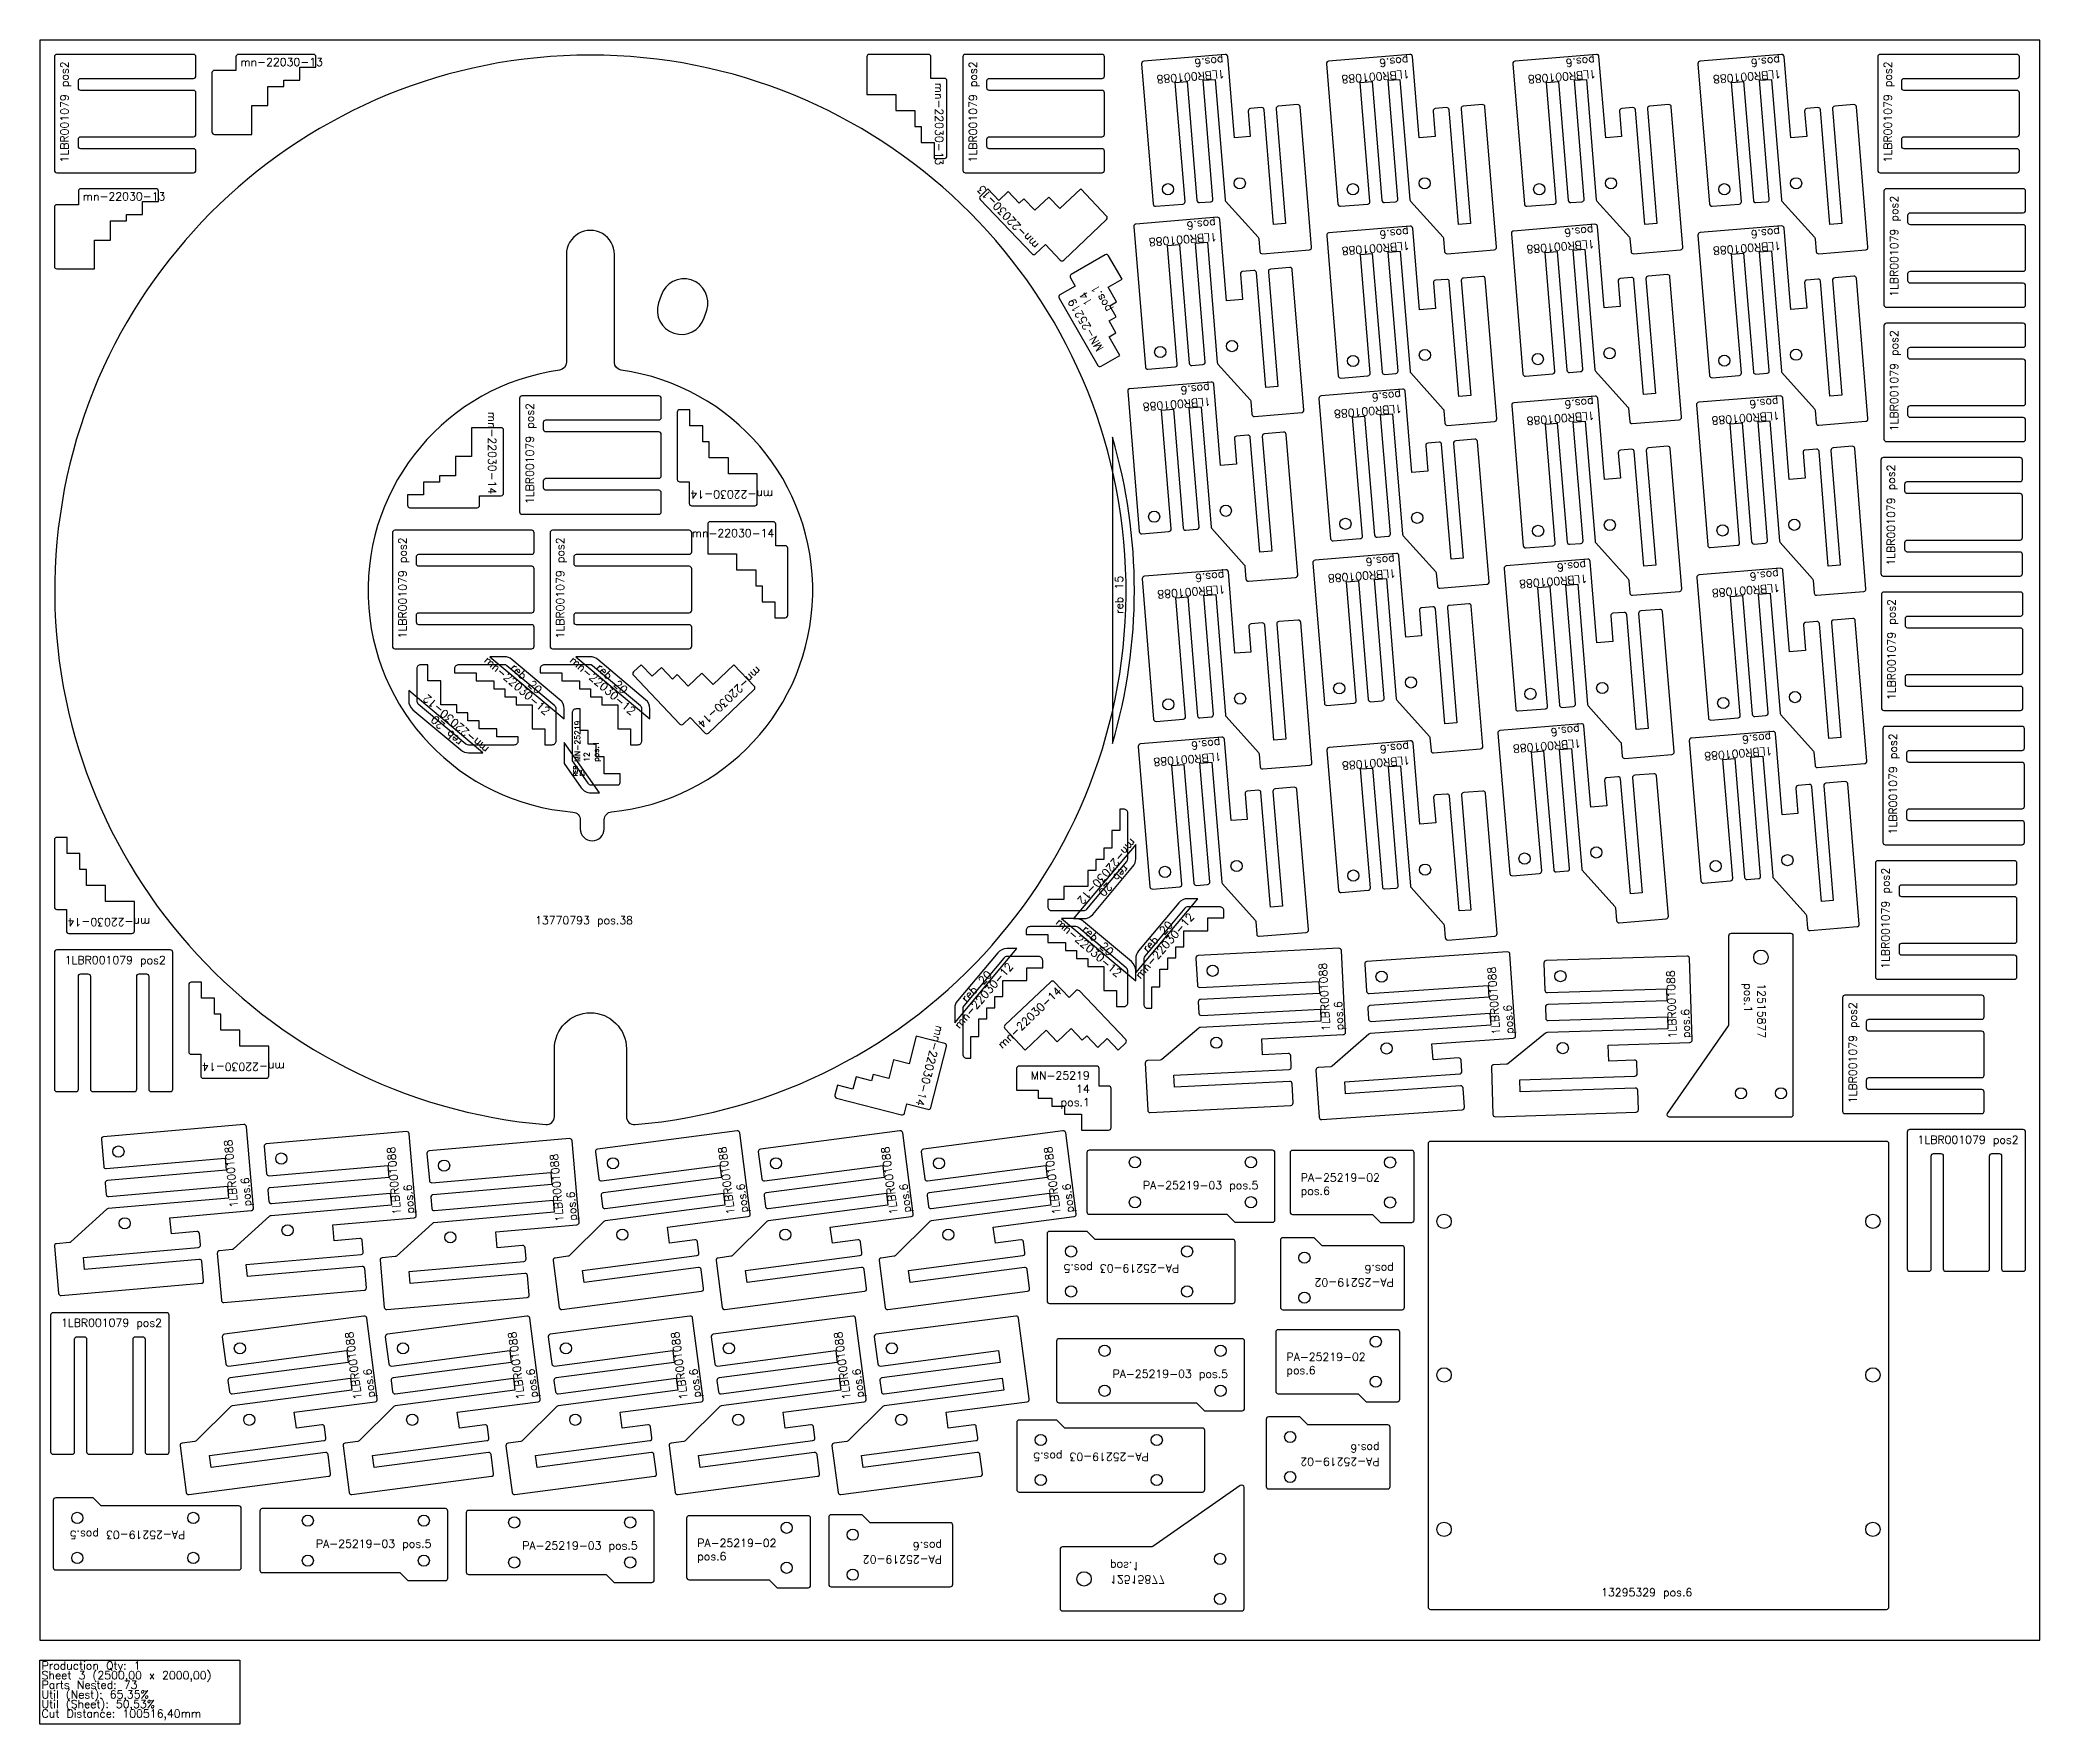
# Model space of a CAD drawing. Header units: millimetres. Extents: x 5250 to 7750, y -105 to 2000.
import ezdxf

# ---------------------------------------------------------------- set-up
doc = ezdxf.new("R2010")
doc.units = ezdxf.units.MM
for name, color, linetype in [('12515877', 7, 'Continuous'), ('13295329', 7, 'Continuous'), ('13770793', 7, 'Continuous'), ('1LBR001079', 7, 'Continuous'), ('1LBR001088', 7, 'Continuous'), ('Des.', 7, 'Continuous'), ('MN-22030-12', 7, 'Continuous'), ('mn-22030-13', 7, 'Continuous'), ('mn-22030-14', 7, 'Continuous'), ('MN-25219 14', 7, 'Continuous'), ('PA-25219-02', 7, 'Continuous'), ('PA-25219-03', 7, 'Continuous'), ('Rebaixo', 7, 'Continuous'), ('sheet', 24, 'Continuous'), ('Stats', 7, 'Continuous'), ('Texto', 7, 'Continuous')]:
    doc.layers.add(name, color=color, linetype=linetype)
doc.styles.get("Standard").update_dxf_attribs({"font": 'txt.shx'})

msp = doc.modelspace()

# ---------------------------------------------------------------- texts
at = {"layer": 'Rebaixo', "color": 3, "insert": (6593.8, 1282.7), "char_height": 10, "attachment_point": 1, "rotation": 90}
msp.add_mtext_dynamic_manual_height_columns('reb 15', width=112.259, gutter_width=12.5, heights=[0], dxfattribs=at)
at = {"layer": 'Rebaixo', "color": 4, "char_height": 10, "attachment_point": 3}
for insert, rotation in [((5878.6, 1188.9), 316.0811), ((5985.6, 1188.9), 316.0811), ((5737.5, 1149.2), 136.0811), ((6579.6, 928.3), 226.0811), ((6593.1, 861.6), 316.0811), ((6659.8, 900), 46.0811), ((6433.5, 837.7), 46.0811)]:
    msp.add_mtext_dynamic_manual_height_columns('reb 20', width=46.368, gutter_width=12.5, heights=[0], dxfattribs=dict(at, insert=insert, rotation=rotation))
at = {"layer": 'Rebaixo', "color": 40, "insert": (5916.8, 1079.6), "char_height": 5, "attachment_point": 1, "rotation": 90}
msp.add_mtext_dynamic_manual_height_columns('REB\\P25', width=31.394, gutter_width=12.5, heights=[0], dxfattribs=at)
at = {"layer": 'Stats', "color": 60}
for s, p in [('Sheet 3 (2500,00 x 2000,00)', (5252, -49)), ('Production Qty: 1', (5252, -37)), ('Parts Nested: 73', (5252, -61)), ('Util (Nest): 65,35%', (5252, -73)), ('Util (Sheet): 50,53%', (5252, -85)), ('Cut Distance: 100516,40mm', (5252, -97))]:
    msp.add_text(s, height=10, dxfattribs=at).set_placement(p)
at = {"layer": 'Texto', "color": 5, "char_height": 10}
for s, insert, width, attachment_point in [('mn-22030-13', (5500.4, 1977.5), 127.009, 1), ('mn-22030-13', (5303.4, 1809.5), 127.009, 1), ('mn-22030-14 ', (6167.9, 1388.6), 63.616, 3), ('MN-25219 14\\Ppos.1', (6562.2, 710.6), 88.807, 3)]:
    msp.add_mtext(s, dxfattribs=dict(at, insert=insert, width=width, attachment_point=attachment_point))
at = {"layer": 'Texto', "color": 3, "char_height": 10, "attachment_point": 1}
for s, insert, width, rotation in [('{\\W1.945097; }1LBR001088 \\P{\\W7.975853; }pos.6', (6731.2, 1952.6), 94.526, 184.707), ('{\\W1.945097; }1LBR001088 \\P{\\W7.975853; }pos.6', (6962.3, 1952.6), 94.526, 184.707), ('{\\W1.945097; }1LBR001088 \\P{\\W7.975853; }pos.6', (7195.3, 1952.6), 94.526, 184.707), ('{\\W1.945097; }1LBR001088 \\P{\\W7.975853; }pos.6', (7426.7, 1952.6), 94.526, 184.707), ('1LBR001079 pos2', (5275.6, 1846.9), 127.627, 90), ('1LBR001079 pos2', (6411.2, 1846.9), 127.627, 90), ('1LBR001079 pos2', (7554.8, 1846.9), 127.627, 90), ('1LBR001079 pos2', (7562.6, 1678.9), 127.627, 90), ('{\\W1.945097; }1LBR001088 \\P{\\W7.975853; }pos.6', (6721.5, 1749.1), 94.526, 184.707), ('{\\W1.945097; }1LBR001088 \\P{\\W7.975853; }pos.6', (6962.6, 1738), 94.526, 184.707), ('{\\W1.945097; }1LBR001088 \\P{\\W7.975853; }pos.6', (7193.6, 1740.2), 94.526, 184.707), ('{\\W1.945097; }1LBR001088 \\P{\\W7.975853; }pos.6', (7426.7, 1738.3), 94.526, 184.707), ('1LBR001079 pos2', (7562.6, 1510.9), 127.627, 90), ('{\\W1.945097; }1LBR001088 \\P{\\W7.975853; }pos.6', (6713.9, 1543.2), 94.526, 184.707), ('{\\W1.945097; }1LBR001088 \\P{\\W7.975853; }pos.6', (6953, 1534.4), 94.526, 184.7605), ('{\\W1.945097; }1LBR001088 \\P{\\W7.975853; }pos.6', (7193.8, 1525.6), 94.526, 184.707), ('{\\W1.945097; }1LBR001088 \\P{\\W7.975853; }pos.6', (7424.9, 1525.8), 94.526, 184.5235), ('1LBR001079 pos2', (5857.2, 1419.9), 127.627, 90), ('1LBR001079 pos2', (7558.7, 1342.9), 127.627, 90), ('1LBR001079 pos2', (5698.2, 1251.9), 127.627, 90), ('1LBR001079 pos2', (5895.2, 1251.9), 127.627, 90), ('{\\W1.945097; }1LBR001088 \\P{\\W7.975853; }pos.6', (6945.3, 1328.7), 94.526, 184.707), ('{\\W1.945097; }1LBR001088 \\P{\\W7.975853; }pos.6', (7184.4, 1321.7), 94.526, 184.707), ('{\\W1.945097; }1LBR001088 \\P{\\W7.975853; }pos.6', (6732.1, 1308.6), 94.526, 184.5823), ('{\\W1.945097; }1LBR001088 \\P{\\W7.975853; }pos.6', (7425.3, 1310.4), 94.526, 184.707), ('1LBR001079 pos2', (7559.4, 1174.9), 127.627, 90), ('{\\W1.945097; }1LBR001088 \\P{\\W7.975853; }pos.6', (6727.2, 1099.3), 94.526, 184.7606), ('{\\W1.945097; }1LBR001088 \\P{\\W7.975853; }pos.6', (7176.6, 1116.1), 94.526, 184.8742), ('{\\W1.945097; }1LBR001088 \\P{\\W7.975853; }pos.6', (7415.8, 1106.5), 94.526, 184.707), ('1LBR001079 pos2', (7561.2, 1006.9), 127.627, 90), ('{\\W1.945097; }1LBR001088 \\P{\\W7.975853; }pos.6', (6963, 1094.7), 94.526, 184.707), ('1LBR001079 pos2', (7551.8, 838.9), 127.627, 90), ('{\\W1.945097; }1LBR001088 \\P{\\W7.975853; }pos.6', (6852.7, 761), 94.526, 92.9355), ('{\\W1.945097; }1LBR001088 \\P{\\W7.975853; }pos.6', (7065.2, 756.1), 94.526, 93.9355), ('{\\W1.945097; }1LBR001088 \\P{\\W7.975853; }pos.6', (7285.9, 751.7), 94.526, 91.8499), ('1LBR001079 pos2', (7510.9, 670.9), 127.627, 90), ('{\\W1.945097; }1LBR001088 \\P{\\W7.975853; }pos.6', (5487.5, 540), 94.526, 94.9749), ('{\\W1.945097; }1LBR001088 \\P{\\W7.975853; }pos.6', (5691.1, 531.1), 94.526, 94.9749), ('{\\W1.945097; }1LBR001088 \\P{\\W7.975853; }pos.6', (5894.6, 522.3), 94.526, 94.9749), ('{\\W1.945097; }1LBR001088 \\P{\\W7.975853; }pos.6', (6108.6, 531.4), 94.526, 97.4545), ('{\\W1.945097; }1LBR001088 \\P{\\W7.975853; }pos.6', (6312.3, 531.4), 94.526, 97.4545), ('{\\W1.945097; }1LBR001088 \\P{\\W7.975853; }pos.6', (6516, 531.4), 94.526, 97.4545), ('{\\W1.945097; }1LBR001088 \\P{\\W7.975853; }pos.6', (5642.3, 300.1), 94.526, 97.4545), ('{\\W1.945097; }1LBR001088 \\P{\\W7.975853; }pos.6', (5846, 300.1), 94.526, 97.4545), ('{\\W1.945097; }1LBR001088 \\P{\\W7.975853; }pos.6', (6049.7, 300.1), 94.526, 97.4545), ('{\\W1.945097; }1LBR001088 \\P{\\W7.975853; }pos.6', (6253.5, 300.1), 94.526, 97.4545)]:
    msp.add_mtext(s, dxfattribs=dict(at, insert=insert, width=width, rotation=rotation))
at = {"layer": 'Texto', "color": 5, "char_height": 10}
for s, insert, width, attachment_point, rotation in [('mn-22030-13', (6379.1, 1946.6), 127.009, 1, 270), ('mn-22030-13', (6491.8, 1737.6), 127.009, 1, 133.6028), ('MN-25219 14\\Ppos.1', (6534.1, 1673.2), 88.807, 3, 120), ('mn-22030-14 ', (5820.3, 1432.1), 63.616, 3, 270), ('mn-22030-14 ', (6063.2, 1427), 63.616, 3, 180), ('mn-22030-14 ', (6078.2, 1139.3), 63.616, 3, 223.6028), ('mn-22030-14 ', (5284.6, 892.4), 63.616, 3, 180), ('mn-22030-14 ', (6520.8, 817.2), 63.616, 3, 43.6028), ('mn-22030-14 ', (6354.2, 666.5), 63.616, 3, 255.5025), ('mn-22030-14 ', (5452.6, 711.4), 63.616, 3, 180)]:
    msp.add_mtext(s, dxfattribs=dict(at, insert=insert, width=width, attachment_point=attachment_point, rotation=rotation))
at = {"layer": 'Texto', "color": 4, "char_height": 10, "width": 126.048, "attachment_point": 3}
for insert, rotation in [((5888.6, 1162.8), 318.8231), ((5995.6, 1162.8), 318.8231), ((5727.5, 1175.4), 138.8231), ((6553.5, 918.3), 228.8231), ((6686, 910), 48.8231), ((6603.1, 835.4), 318.8231), ((6459.7, 847.7), 48.8231)]:
    msp.add_mtext('mn-22030-12', dxfattribs=dict(at, insert=insert, rotation=rotation))
at = {"layer": 'Texto', "color": 40, "insert": (5918.2, 1097.7), "char_height": 7, "width": 61.743, "attachment_point": 1, "rotation": 90}
msp.add_mtext('MN-25219 12\\Ppos.1', dxfattribs=at)
at = {"layer": 'Texto', "color": 3, "char_height": 10, "attachment_point": 1}
for s, insert, width in [('13770793 pos.38', (5868.8, 904.7), 335.081), ('1LBR001079 pos2', (5280.9, 854.9), 127.627), ('1LBR001079 pos2', (7596.9, 630.4), 127.627), ('1LBR001079 pos2', (5276.2, 401.5), 127.627)]:
    msp.add_mtext(s, dxfattribs=dict(at, insert=insert, width=width))
at = {"layer": 'Texto', "color": 4, "char_height": 10, "attachment_point": 1}
for s, width, insert, rotation in [('12515877 pos.1', 105.689, (7407, 820.9), 270), ('PA-25219-03 pos.5', 168.191, (6673.8, 459.5), 180), ('PA-25219-02 pos.6', 134.672, (6942.2, 441.9), 180), ('PA-25219-03 pos.5', 168.191, (6635.9, 223.9), 180), ('PA-25219-02 pos.6', 134.672, (6924.4, 217.8), 180), ('PA-25219-03 pos.5', 168.191, (5431.5, 126.4), 180), ('PA-25219-02 pos.6', 134.672, (6377.5, 95.6), 180)]:
    msp.add_mtext_dynamic_manual_height_columns(s, width=width, gutter_width=12.5, heights=[0], dxfattribs=dict(at, insert=insert, rotation=rotation))
at = {"layer": 'Texto', "color": 4, "char_height": 10}
for s, width, insert, attachment_point in [('PA-25219-02 pos.6', 134.672, (6825.9, 583), 1), ('PA-25219-03 pos.5', 168.191, (6628.7, 573.4), 1), ('PA-25219-02 pos.6', 134.672, (6808.1, 358.9), 1), ('PA-25219-03 pos.5', 168.191, (6590.7, 337.7), 1), ('PA-25219-03 pos.5', 168.191, (5594.9, 125.4), 1), ('PA-25219-02 pos.6', 134.672, (6071.6, 126.3), 1), ('PA-25219-03 pos.5', 168.191, (5852.8, 123), 1), ('13295329 pos.6', 201.139, (7315.3, 64.6), 3)]:
    msp.add_mtext_dynamic_manual_height_columns(s, width=width, gutter_width=12.5, heights=[0], dxfattribs=dict(at, insert=insert, attachment_point=attachment_point))
at = {"layer": 'Texto', "color": 4, "extrusion": (0, 0, -1), "insert": (6587.6, 70.6), "char_height": 10, "attachment_point": 1, "text_direction": (1, 0, 0)}
msp.add_mtext_dynamic_manual_height_columns('12515877 pos.1', width=105.689, gutter_width=12.5, heights=[0], dxfattribs=at)

# ---------------------------------------------------------------- linework, layer by layer
at = {"layer": '12515877', "color": 4, "linetype": 'Continuous', "lineweight": 25}
for points in [[(7438.2, 653.4), (7287, 653.4, -0.605768), (7284.5, 658.2), (7360.7, 767.7, 0.153131), (7361.2, 769.4), (7361.2, 880.4, -0.414214), (7364.2, 883.4), (7438.2, 883.4, -0.414214), (7441.2, 880.4), (7441.2, 656.4, -0.414214)], [(6755.1, 39.4), (6755.1, 190.6, 0.605768), (6750.4, 193.1), (6640.9, 116.9, -0.153131), (6639.2, 116.4), (6528.1, 116.4, 0.414214), (6525.1, 113.4), (6525.1, 39.4, 0.414214), (6528.1, 36.4), (6752.1, 36.4, 0.414214)]]:
    msp.add_lwpolyline(points, format="xyb", close=True, dxfattribs=at)
for centre, radius in [((7401.2, 853.4), 9), ((7376.2, 683.4), 7), ((7426.2, 683.4), 7), ((6725.1, 101.4), 7), ((6555.1, 76.4), 9), ((6725.1, 51.4), 7)]:
    msp.add_circle(centre, radius, dxfattribs=at)
at = {"layer": '13295329', "color": 4}
msp.add_lwpolyline([(6988.1, 623.3, 0.414214), (6985.1, 620.3), (6985.1, 41.3, 0.414214), (6988.1, 38.3), (7558.1, 38.3, 0.414214), (7561.1, 41.3), (7561.1, 620.3, 0.414214), (7558.1, 623.3)], format="xyb", close=True, dxfattribs=at)
for centre in [(7005.1, 523.3), (7541.1, 523.3), (7005.1, 331.3), (7541.1, 331.3), (7005.1, 138.3), (7541.1, 138.3)]:
    msp.add_circle(centre, 9, dxfattribs=at)
at = {"layer": '13770793', "color": 3}
for points in [[(5993.8, 644.3, 23.958261), (5882.2, 644.3, 0.438866), (5893, 654.3), (5893, 739, -0.999992), (5983, 739), (5983, 654.3, 0.438866)], [(5955.3, 1014), (5955.3, 1025.3, -0.386662), (5964.4, 1035.3, 0.889207), (5976.6, 1587.3, -0.373966), (5968, 1597.2), (5968, 1732, 1.000021), (5908, 1732), (5908, 1597.2, -0.373966), (5899.4, 1587.3, 0.896446), (5916.1, 1034.9, -0.3913), (5925.3, 1024.9), (5925.3, 1014, 0.999937)], [(6080.3, 1652.7), (6083.4, 1662.2, 0.999978), (6026.3, 1680.8), (6023.2, 1671.3, 0.999983)]]:
    msp.add_lwpolyline(points, format="xyb", close=True, dxfattribs=at)
at = {"layer": '1LBR001079', "color": 7}
for points in [[(5268, 1837, 0.414214), (5271, 1834), (5442, 1834, 0.414214), (5445, 1837), (5445, 1861, 0.414214), (5442, 1864), (5301, 1864, -0.414214), (5298, 1867), (5298, 1876, -0.414214), (5301, 1879), (5442, 1879, 0.414214), (5445, 1882), (5445, 1934, 0.414214), (5442, 1937), (5301, 1937, -0.414213), (5298, 1940), (5298, 1949, -0.414213), (5301, 1952), (5442, 1952, 0.414214), (5445, 1955), (5445, 1979, 0.414214), (5442, 1982), (5271, 1982, 0.414214), (5268, 1979)], [(6403.6, 1837, 0.414214), (6406.6, 1834), (6577.6, 1834, 0.414214), (6580.6, 1837), (6580.6, 1861, 0.414214), (6577.6, 1864), (6436.6, 1864, -0.414214), (6433.6, 1867), (6433.6, 1876, -0.414214), (6436.6, 1879), (6577.6, 1879, 0.414214), (6580.6, 1882), (6580.6, 1934, 0.414214), (6577.6, 1937), (6436.6, 1937, -0.414213), (6433.6, 1940), (6433.6, 1949, -0.414214), (6436.6, 1952), (6577.6, 1952, 0.414214), (6580.6, 1955), (6580.6, 1979, 0.414214), (6577.6, 1982), (6406.6, 1982, 0.414214), (6403.6, 1979)], [(7547.2, 1837, 0.414214), (7550.2, 1834), (7721.2, 1834, 0.414214), (7724.2, 1837), (7724.2, 1861, 0.414214), (7721.2, 1864), (7580.2, 1864, -0.414214), (7577.2, 1867), (7577.2, 1876, -0.414214), (7580.2, 1879), (7721.2, 1879, 0.414214), (7724.2, 1882), (7724.2, 1934, 0.414214), (7721.2, 1937), (7580.2, 1937, -0.414214), (7577.2, 1940), (7577.2, 1949, -0.414214), (7580.2, 1952), (7721.2, 1952, 0.414214), (7724.2, 1955), (7724.2, 1979, 0.414214), (7721.2, 1982), (7550.2, 1982, 0.414214), (7547.2, 1979)], [(7555, 1669, 0.414214), (7558, 1666), (7729, 1666, 0.414214), (7732, 1669), (7732, 1693, 0.414214), (7729, 1696), (7588, 1696, -0.414213), (7585, 1699), (7585, 1708, -0.414213), (7588, 1711), (7729, 1711, 0.414214), (7732, 1714), (7732, 1766, 0.414214), (7729, 1769), (7588, 1769, -0.414213), (7585, 1772), (7585, 1781, -0.414213), (7588, 1784), (7729, 1784, 0.414214), (7732, 1787), (7732, 1811, 0.414214), (7729, 1814), (7558, 1814, 0.414214), (7555, 1811)], [(7555, 1501, 0.414214), (7558, 1498), (7729, 1498, 0.414214), (7732, 1501), (7732, 1525, 0.414214), (7729, 1528), (7588, 1528, -0.414214), (7585, 1531), (7585, 1540, -0.414214), (7588, 1543), (7729, 1543, 0.414214), (7732, 1546), (7732, 1598, 0.414214), (7729, 1601), (7588, 1601, -0.414213), (7585, 1604), (7585, 1613, -0.414213), (7588, 1616), (7729, 1616, 0.414214), (7732, 1619), (7732, 1643, 0.414214), (7729, 1646), (7558, 1646, 0.414214), (7555, 1643)], [(5849.5, 1410.1, 0.414214), (5852.5, 1407.1), (6023.5, 1407.1, 0.414214), (6026.5, 1410.1), (6026.5, 1434.1, 0.414214), (6023.5, 1437.1), (5882.5, 1437.1, -0.414214), (5879.5, 1440.1), (5879.5, 1449.1, -0.414214), (5882.5, 1452.1), (6023.5, 1452.1, 0.414214), (6026.5, 1455.1), (6026.5, 1507.1, 0.414214), (6023.5, 1510.1), (5882.5, 1510.1, -0.414213), (5879.5, 1513.1), (5879.5, 1522.1, -0.414213), (5882.5, 1525.1), (6023.5, 1525.1, 0.414214), (6026.5, 1528.1), (6026.5, 1552.1, 0.414214), (6023.5, 1555.1), (5852.5, 1555.1, 0.414214), (5849.5, 1552.1)], [(7551.1, 1333, 0.414214), (7554.1, 1330), (7725.1, 1330, 0.414214), (7728.1, 1333), (7728.1, 1357, 0.414214), (7725.1, 1360), (7584.1, 1360, -0.414214), (7581.1, 1363), (7581.1, 1372, -0.414214), (7584.1, 1375), (7725.1, 1375, 0.414214), (7728.1, 1378), (7728.1, 1430, 0.414214), (7725.1, 1433), (7584.1, 1433, -0.414214), (7581.1, 1436), (7581.1, 1445, -0.414214), (7584.1, 1448), (7725.1, 1448, 0.414214), (7728.1, 1451), (7728.1, 1475, 0.414214), (7725.1, 1478), (7554.1, 1478, 0.414214), (7551.1, 1475)], [(5690.6, 1242.1, 0.414214), (5693.6, 1239.1), (5864.6, 1239.1, 0.414214), (5867.6, 1242.1), (5867.6, 1266.1, 0.414214), (5864.6, 1269.1), (5723.6, 1269.1, -0.414213), (5720.6, 1272.1), (5720.6, 1281.1, -0.414214), (5723.6, 1284.1), (5864.6, 1284.1, 0.414214), (5867.6, 1287.1), (5867.6, 1339.1, 0.414214), (5864.6, 1342.1), (5723.6, 1342.1, -0.414214), (5720.6, 1345.1), (5720.6, 1354.1, -0.414214), (5723.6, 1357.1), (5864.6, 1357.1, 0.414214), (5867.6, 1360.1), (5867.6, 1384.1, 0.414214), (5864.6, 1387.1), (5693.6, 1387.1, 0.414214), (5690.6, 1384.1)], [(5887.6, 1242.1, 0.414214), (5890.6, 1239.1), (6061.6, 1239.1, 0.414214), (6064.6, 1242.1), (6064.6, 1266.1, 0.414214), (6061.6, 1269.1), (5920.6, 1269.1, -0.414213), (5917.6, 1272.1), (5917.6, 1281.1, -0.414213), (5920.6, 1284.1), (6061.6, 1284.1, 0.414214), (6064.6, 1287.1), (6064.6, 1339.1, 0.414214), (6061.6, 1342.1), (5920.6, 1342.1, -0.414213), (5917.6, 1345.1), (5917.6, 1354.1, -0.414214), (5920.6, 1357.1), (6061.6, 1357.1, 0.414214), (6064.6, 1360.1), (6064.6, 1384.1, 0.414214), (6061.6, 1387.1), (5890.6, 1387.1, 0.414214), (5887.6, 1384.1)], [(7551.7, 1165, 0.414214), (7554.7, 1162), (7725.7, 1162, 0.414214), (7728.7, 1165), (7728.7, 1189, 0.414214), (7725.7, 1192), (7584.7, 1192, -0.414214), (7581.7, 1195), (7581.7, 1204, -0.414214), (7584.7, 1207), (7725.7, 1207, 0.414214), (7728.7, 1210), (7728.7, 1262, 0.414214), (7725.7, 1265), (7584.7, 1265, -0.414213), (7581.7, 1268), (7581.7, 1277, -0.414213), (7584.7, 1280), (7725.7, 1280, 0.414214), (7728.7, 1283), (7728.7, 1307, 0.414214), (7725.7, 1310), (7554.7, 1310, 0.414214), (7551.7, 1307)], [(7553.6, 997, 0.414214), (7556.6, 994), (7727.6, 994, 0.414214), (7730.6, 997), (7730.6, 1021, 0.414214), (7727.6, 1024), (7586.6, 1024, -0.414214), (7583.6, 1027), (7583.6, 1036, -0.414214), (7586.6, 1039), (7727.6, 1039, 0.414214), (7730.6, 1042), (7730.6, 1094, 0.414214), (7727.6, 1097), (7586.6, 1097, -0.414214), (7583.6, 1100), (7583.6, 1109, -0.414214), (7586.6, 1112), (7727.6, 1112, 0.414214), (7730.6, 1115), (7730.6, 1139, 0.414214), (7727.6, 1142), (7556.6, 1142, 0.414214), (7553.6, 1139)], [(7544.2, 829, 0.414214), (7547.2, 826), (7718.2, 826, 0.414214), (7721.2, 829), (7721.2, 853, 0.414214), (7718.2, 856), (7577.2, 856, -0.414214), (7574.2, 859), (7574.2, 868, -0.414214), (7577.2, 871), (7718.2, 871, 0.414214), (7721.2, 874), (7721.2, 926, 0.414214), (7718.2, 929), (7577.2, 929, -0.414214), (7574.2, 932), (7574.2, 941, -0.414214), (7577.2, 944), (7718.2, 944, 0.414214), (7721.2, 947), (7721.2, 971, 0.414214), (7718.2, 974), (7547.2, 974, 0.414214), (7544.2, 971)], [(5271, 862.6, 0.414214), (5268, 859.6), (5268, 688.6, 0.414214), (5271, 685.6), (5295, 685.6, 0.414214), (5298, 688.6), (5298, 829.6, -0.414214), (5301, 832.6), (5310, 832.6, -0.414214), (5313, 829.6), (5313, 688.6, 0.414214), (5316, 685.6), (5368, 685.6, 0.414214), (5371, 688.6), (5371, 829.6, -0.414214), (5374, 832.6), (5383, 832.6, -0.414214), (5386, 829.6), (5386, 688.6, 0.414214), (5389, 685.6), (5413, 685.6, 0.414214), (5416, 688.6), (5416, 859.6, 0.414214), (5413, 862.6)], [(7503.2, 661, 0.414214), (7506.2, 658), (7677.2, 658, 0.414213), (7680.2, 661), (7680.2, 685, 0.414214), (7677.2, 688), (7536.2, 688, -0.414213), (7533.2, 691), (7533.2, 700, -0.414214), (7536.2, 703), (7677.2, 703, 0.414213), (7680.2, 706), (7680.2, 758, 0.414214), (7677.2, 761), (7536.2, 761, -0.414214), (7533.2, 764), (7533.2, 773, -0.414214), (7536.2, 776), (7677.2, 776, 0.414214), (7680.2, 779), (7680.2, 803, 0.414214), (7677.2, 806), (7506.2, 806, 0.414214), (7503.2, 803)], [(7587, 638, 0.414214), (7584, 635), (7584, 464, 0.414214), (7587, 461), (7611, 461, 0.414214), (7614, 464), (7614, 605, -0.414214), (7617, 608), (7626, 608, -0.414214), (7629, 605), (7629, 464, 0.414214), (7632, 461), (7684, 461, 0.414214), (7687, 464), (7687, 605, -0.414214), (7690, 608), (7699, 608, -0.414214), (7702, 605), (7702, 464, 0.414214), (7705, 461), (7729, 461, 0.414214), (7732, 464), (7732, 635, 0.414214), (7729, 638)], [(5266.3, 409.1, 0.414214), (5263.3, 406.1), (5263.3, 235.1, 0.414214), (5266.3, 232.1), (5290.3, 232.1, 0.414214), (5293.3, 235.1), (5293.3, 376.1, -0.414214), (5296.3, 379.1), (5305.3, 379.1, -0.414214), (5308.3, 376.1), (5308.3, 235.1, 0.414214), (5311.3, 232.1), (5363.3, 232.1, 0.414214), (5366.3, 235.1), (5366.3, 376.1, -0.414214), (5369.3, 379.1), (5378.3, 379.1, -0.414214), (5381.3, 376.1), (5381.3, 235.1, 0.414214), (5384.3, 232.1), (5408.3, 232.1, 0.414214), (5411.3, 235.1), (5411.3, 406.1, 0.414214), (5408.3, 409.1)]]:
    msp.add_lwpolyline(points, format="xyb", close=True, dxfattribs=at)
at = {"layer": '1LBR001088', "color": 7}
for points in [[(6821.8, 1919.2), (6797.9, 1917.2, 0.414214), (6795.2, 1914), (6807, 1770.5), (6792, 1769.2), (6780.2, 1912.7, 0.414214), (6777, 1915.5), (6763, 1914.3, 0.414214), (6760.3, 1911.1), (6762.9, 1879.2), (6743, 1877.6), (6734.6, 1979.2, 0.414214), (6731.4, 1982), (6629.7, 1973.6, 0.414214), (6627, 1970.4), (6641.4, 1794.9, 0.414214), (6644.7, 1792.2), (6678.6, 1795, 0.414214), (6681.3, 1798.2), (6669.1, 1946.7), (6684, 1948), (6696.2, 1799.5, 0.414214), (6699.5, 1796.7), (6713.4, 1797.9, 0.414214), (6716.2, 1801.1), (6704, 1949.6), (6718.9, 1950.8), (6731.3, 1800.4, 0.163912), (6732, 1798.6), (6772.7, 1753.4, -0.163912), (6773.4, 1751.6), (6774.7, 1735.7, 0.414214), (6778, 1732.9), (6836.8, 1737.8, 0.414214), (6839.5, 1741), (6825.1, 1916.4, 0.414214)], [(7052.9, 1919.2), (7029, 1917.2, 0.414214), (7026.3, 1914), (7038.1, 1770.5), (7023.2, 1769.2), (7011.3, 1912.7, 0.414214), (7008.1, 1915.5), (6994.1, 1914.3, 0.414214), (6991.4, 1911.1), (6994, 1879.2), (6974.1, 1877.6), (6965.7, 1979.2, 0.414214), (6962.5, 1982), (6860.8, 1973.6, 0.414214), (6858.1, 1970.4), (6872.5, 1794.9, 0.414214), (6875.8, 1792.2), (6909.7, 1795, 0.414214), (6912.4, 1798.2), (6900.2, 1946.7), (6915.1, 1948), (6927.3, 1799.5, 0.414214), (6930.6, 1796.7), (6944.5, 1797.9, 0.414214), (6947.3, 1801.1), (6935.1, 1949.6), (6950, 1950.8), (6962.4, 1800.4, 0.163912), (6963.2, 1798.6), (7003.8, 1753.4, -0.163912), (7004.5, 1751.6), (7005.8, 1735.7, 0.414214), (7009.1, 1732.9), (7067.9, 1737.8, 0.414214), (7070.6, 1741), (7056.2, 1916.4, 0.414214)], [(7285.9, 1919.2), (7262, 1917.2, 0.414214), (7259.2, 1914), (7271.1, 1770.5), (7256.1, 1769.2), (7244.3, 1912.7, 0.414214), (7241.1, 1915.5), (7227.1, 1914.3, 0.414214), (7224.4, 1911.1), (7227, 1879.2), (7207.1, 1877.6), (7198.7, 1979.2, 0.414214), (7195.5, 1982), (7093.8, 1973.6, 0.414214), (7091.1, 1970.4), (7105.5, 1794.9, 0.414214), (7108.7, 1792.2), (7142.6, 1795, 0.414214), (7145.4, 1798.2), (7133.1, 1946.7), (7148.1, 1948), (7160.3, 1799.5, 0.414214), (7163.5, 1796.7), (7177.5, 1797.9, 0.414214), (7180.2, 1801.1), (7168, 1949.6), (7183, 1950.8), (7195.4, 1800.4, 0.163912), (7196.1, 1798.6), (7236.7, 1753.4, -0.163912), (7237.5, 1751.6), (7238.8, 1735.7, 0.414214), (7242, 1732.9), (7300.8, 1737.8, 0.414214), (7303.6, 1741), (7289.1, 1916.4, 0.414214)], [(7517.3, 1919.2), (7493.4, 1917.2, 0.414214), (7490.6, 1914), (7502.4, 1770.5), (7487.5, 1769.2), (7475.7, 1912.7, 0.414214), (7472.4, 1915.5), (7458.5, 1914.3, 0.414214), (7455.7, 1911.1), (7458.4, 1879.2), (7438.4, 1877.6), (7430.1, 1979.2, 0.414214), (7426.8, 1982), (7325.2, 1973.6, 0.414214), (7322.4, 1970.4), (7336.9, 1794.9, 0.414214), (7340.1, 1792.2), (7374, 1795, 0.414214), (7376.7, 1798.2), (7364.5, 1946.7), (7379.5, 1948), (7391.7, 1799.5, 0.414214), (7394.9, 1796.7), (7408.9, 1797.9, 0.414214), (7411.6, 1801.1), (7399.4, 1949.6), (7414.3, 1950.8), (7426.7, 1800.4, 0.163913), (7427.5, 1798.6), (7468.1, 1753.4, -0.163912), (7468.9, 1751.6), (7470.2, 1735.7, 0.414214), (7473.4, 1732.9), (7532.2, 1737.8, 0.414214), (7535, 1741), (7520.5, 1916.4, 0.414214)], [(6812.1, 1715.6), (6788.2, 1713.6, 0.414214), (6785.5, 1710.4), (6797.3, 1566.9), (6782.4, 1565.7), (6770.5, 1709.2, 0.414214), (6767.3, 1711.9), (6753.3, 1710.8, 0.414214), (6750.6, 1707.5), (6753.2, 1675.6), (6733.3, 1674), (6724.9, 1775.7, 0.414214), (6721.7, 1778.4), (6620, 1770, 0.414214), (6617.3, 1766.8), (6631.7, 1591.4, 0.414214), (6635, 1588.6), (6668.9, 1591.4, 0.414214), (6671.6, 1594.7), (6659.4, 1743.2), (6674.3, 1744.4), (6686.5, 1595.9, 0.414214), (6689.8, 1593.2), (6703.7, 1594.3, 0.414214), (6706.5, 1597.5), (6694.3, 1746), (6709.2, 1747.3), (6721.6, 1596.8, 0.163912), (6722.3, 1595), (6763, 1549.8, -0.163912), (6763.7, 1548.1), (6765, 1532.1, 0.414214), (6768.3, 1529.4), (6827.1, 1534.2, 0.414214), (6829.8, 1537.5), (6815.4, 1712.9, 0.414214)], [(7053.2, 1704.5), (7029.3, 1702.5, 0.414214), (7026.6, 1699.3), (7038.4, 1555.8), (7023.4, 1554.5), (7011.6, 1698.1, 0.414214), (7008.4, 1700.8), (6994.4, 1699.6, 0.414214), (6991.7, 1696.4), (6994.3, 1664.5), (6974.4, 1662.9), (6966, 1764.5, 0.414214), (6962.8, 1767.3), (6861.1, 1758.9, 0.414214), (6858.4, 1755.7), (6872.8, 1580.3, 0.414214), (6876.1, 1577.5), (6909.9, 1580.3, 0.414214), (6912.7, 1583.5), (6900.5, 1732), (6915.4, 1733.3), (6927.6, 1584.8, 0.414214), (6930.9, 1582), (6944.8, 1583.2, 0.414214), (6947.6, 1586.4), (6935.3, 1734.9), (6950.3, 1736.1), (6962.7, 1585.7, 0.163912), (6963.4, 1583.9), (7004.1, 1538.7, -0.163912), (7004.8, 1536.9), (7006.1, 1521, 0.414214), (7009.4, 1518.3), (7068.2, 1523.1, 0.414214), (7070.9, 1526.3), (7056.5, 1701.7, 0.414214)], [(7284.2, 1706.8), (7260.2, 1704.8, 0.414214), (7257.5, 1701.6), (7269.3, 1558), (7254.4, 1556.8), (7242.5, 1700.3, 0.414214), (7239.3, 1703.1), (7225.4, 1701.9, 0.414214), (7222.6, 1698.7), (7225.2, 1666.8), (7205.3, 1665.2), (7196.9, 1766.8, 0.414214), (7193.7, 1769.6), (7092, 1761.2, 0.414214), (7089.3, 1757.9), (7103.7, 1582.5, 0.414214), (7107, 1579.8), (7140.9, 1582.6, 0.414214), (7143.6, 1585.8), (7131.4, 1734.3), (7146.3, 1735.6), (7158.6, 1587.1, 0.414214), (7161.8, 1584.3), (7175.7, 1585.5, 0.414214), (7178.5, 1588.7), (7166.3, 1737.2), (7181.2, 1738.4), (7193.6, 1587.9, 0.163912), (7194.4, 1586.2), (7235, 1541, -0.163912), (7235.7, 1539.2), (7237.1, 1523.3, 0.414214), (7240.3, 1520.5), (7299.1, 1525.4, 0.414214), (7301.8, 1528.6), (7287.4, 1704, 0.414214)], [(7517.3, 1704.8), (7493.4, 1702.8, 0.414214), (7490.6, 1699.6), (7502.4, 1556.1), (7487.5, 1554.9), (7475.7, 1698.4, 0.414214), (7472.4, 1701.1), (7458.5, 1700, 0.414214), (7455.7, 1696.7), (7458.4, 1664.8), (7438.4, 1663.2), (7430.1, 1764.9, 0.414214), (7426.8, 1767.6), (7325.2, 1759.2, 0.414214), (7322.4, 1756), (7336.9, 1580.6, 0.414214), (7340.1, 1577.8), (7374, 1580.6, 0.414214), (7376.7, 1583.9), (7364.5, 1732.4), (7379.5, 1733.6), (7391.7, 1585.1, 0.414214), (7394.9, 1582.4), (7408.9, 1583.5, 0.414214), (7411.6, 1586.7), (7399.4, 1735.2), (7414.3, 1736.5), (7426.7, 1586, 0.163912), (7427.5, 1584.2), (7468.1, 1539, -0.163912), (7468.9, 1537.3), (7470.2, 1521.3, 0.414214), (7473.4, 1518.6), (7532.2, 1523.4, 0.414214), (7535, 1526.7), (7520.5, 1702.1, 0.414214)], [(6804.5, 1509.7), (6780.6, 1507.8, 0.414214), (6777.9, 1504.5), (6789.7, 1361), (6774.7, 1359.8), (6762.9, 1503.3, 0.414214), (6759.7, 1506), (6745.7, 1504.9, 0.414214), (6743, 1501.7), (6745.6, 1469.8), (6725.7, 1468.1), (6717.3, 1569.8, 0.414214), (6714.1, 1572.5), (6612.4, 1564.1, 0.414214), (6609.7, 1560.9), (6624.1, 1385.5, 0.414214), (6627.4, 1382.8), (6661.2, 1385.6, 0.414214), (6664, 1388.8), (6651.8, 1537.3), (6666.7, 1538.5), (6678.9, 1390, 0.414214), (6682.2, 1387.3), (6696.1, 1388.4, 0.414214), (6698.9, 1391.7), (6686.6, 1540.2), (6701.6, 1541.4), (6714, 1390.9, 0.163912), (6714.7, 1389.2), (6755.4, 1343.9, -0.163912), (6756.1, 1342.2), (6757.4, 1326.2, 0.414214), (6760.7, 1323.5), (6819.5, 1328.3, 0.414214), (6822.2, 1331.6), (6807.8, 1507, 0.414214)], [(7043.6, 1501), (7019.7, 1499, 0.414214), (7016.9, 1495.8), (7028.9, 1352.3), (7013.9, 1351), (7002, 1494.5, 0.414214), (6998.8, 1497.3), (6984.8, 1496.1, 0.414214), (6982.1, 1492.9), (6984.7, 1461), (6964.8, 1459.3), (6956.3, 1561, 0.414214), (6953.1, 1563.7), (6851.4, 1555.2, 0.414214), (6848.7, 1552), (6863.3, 1376.6, 0.414214), (6866.5, 1373.9), (6900.4, 1376.7, 0.414214), (6903.2, 1379.9), (6890.8, 1528.4), (6905.7, 1529.7), (6918.1, 1381.2, 0.414214), (6921.4, 1378.4), (6935.3, 1379.6, 0.414214), (6938, 1382.8), (6925.7, 1531.3), (6940.6, 1532.6), (6953.2, 1382.1, 0.163912), (6953.9, 1380.3), (6994.6, 1335.2, -0.163912), (6995.3, 1333.4), (6996.7, 1317.5, 0.414214), (6999.9, 1314.7), (7058.7, 1319.6, 0.414214), (7061.4, 1322.9), (7046.8, 1498.3, 0.414214)], [(7284.5, 1492.1), (7260.5, 1490.1, 0.414214), (7257.8, 1486.9), (7269.6, 1343.4), (7254.7, 1342.1), (7242.8, 1485.6, 0.414214), (7239.6, 1488.4), (7225.7, 1487.2, 0.414214), (7222.9, 1484), (7225.5, 1452.1), (7205.6, 1450.5), (7197.2, 1552.1, 0.414214), (7194, 1554.9), (7092.3, 1546.5, 0.414214), (7089.6, 1543.3), (7104, 1367.9, 0.414214), (7107.3, 1365.1), (7141.2, 1367.9, 0.414214), (7143.9, 1371.1), (7131.7, 1519.6), (7146.6, 1520.9), (7158.9, 1372.4, 0.414214), (7162.1, 1369.6), (7176, 1370.8, 0.414214), (7178.8, 1374), (7166.6, 1522.5), (7181.5, 1523.7), (7193.9, 1373.3, 0.163912), (7194.7, 1371.5), (7235.3, 1326.3, -0.163912), (7236, 1324.5), (7237.4, 1308.6, 0.414214), (7240.6, 1305.9), (7299.4, 1310.7, 0.414214), (7302.1, 1313.9), (7287.7, 1489.3, 0.414214)], [(7515.4, 1492.1), (7491.5, 1490.2, 0.414214), (7488.7, 1486.9), (7500.1, 1343.4), (7485.1, 1342.2), (7473.8, 1485.8, 0.414214), (7470.5, 1488.5), (7456.6, 1487.4, 0.414214), (7453.8, 1484.2), (7456.3, 1452.3), (7436.4, 1450.7), (7428.4, 1552.4, 0.414214), (7425.1, 1555.1), (7323.4, 1547.1, 0.414214), (7320.7, 1543.9), (7334.6, 1368.4, 0.414214), (7337.8, 1365.7), (7371.7, 1368.4, 0.414214), (7374.5, 1371.6), (7362.7, 1520.1), (7377.7, 1521.3), (7389.4, 1372.8, 0.414214), (7392.6, 1370), (7406.6, 1371.1, 0.414214), (7409.3, 1374.3), (7397.6, 1522.9), (7412.5, 1524.1), (7424.5, 1373.5, 0.163912), (7425.2, 1371.8), (7465.7, 1326.4, -0.163912), (7466.4, 1324.7), (7467.7, 1308.7, 0.414214), (7470.9, 1306), (7529.7, 1310.6, 0.414214), (7532.5, 1313.9), (7518.6, 1489.3, 0.414214)], [(7035.9, 1295.3), (7012, 1293.3, 0.414214), (7009.2, 1290.1), (7021.1, 1146.6), (7006.1, 1145.3), (6994.3, 1288.8, 0.414214), (6991.1, 1291.6), (6977.1, 1290.4, 0.414214), (6974.4, 1287.2), (6977, 1255.3), (6957.1, 1253.7), (6948.7, 1355.3, 0.414214), (6945.5, 1358.1), (6843.8, 1349.7, 0.414214), (6841.1, 1346.5), (6855.5, 1171.1, 0.414214), (6858.7, 1168.3), (6892.6, 1171.1, 0.414214), (6895.4, 1174.3), (6883.1, 1322.8), (6898.1, 1324.1), (6910.3, 1175.6, 0.414214), (6913.5, 1172.8), (6927.5, 1174, 0.414214), (6930.2, 1177.2), (6918, 1325.7), (6933, 1326.9), (6945.4, 1176.5, 0.163912), (6946.1, 1174.7), (6986.7, 1129.5, -0.163912), (6987.5, 1127.7), (6988.8, 1111.8, 0.414214), (6992, 1109), (7050.8, 1113.9, 0.414214), (7053.6, 1117.1), (7039.1, 1292.5, 0.414214)], [(7275, 1288.2), (7251.1, 1286.3, 0.414214), (7248.3, 1283), (7260.2, 1139.5), (7245.2, 1138.3), (7233.4, 1281.8, 0.414214), (7230.2, 1284.5), (7216.2, 1283.4, 0.414214), (7213.5, 1280.2), (7216.1, 1248.3), (7196.2, 1246.6), (7187.8, 1348.3, 0.414214), (7184.6, 1351), (7082.9, 1342.7, 0.414214), (7080.2, 1339.4), (7094.6, 1164, 0.414214), (7097.8, 1161.3), (7131.7, 1164.1, 0.414214), (7134.5, 1167.3), (7122.2, 1315.8), (7137.2, 1317), (7149.4, 1168.5, 0.414214), (7152.6, 1165.8), (7166.6, 1166.9, 0.414214), (7169.3, 1170.2), (7157.1, 1318.7), (7172.1, 1319.9), (7184.5, 1169.4, 0.163912), (7185.2, 1167.7), (7225.8, 1122.4, -0.163912), (7226.6, 1120.7), (7227.9, 1104.8, 0.414214), (7231.1, 1102), (7289.9, 1106.9, 0.414214), (7292.7, 1110.1), (7278.2, 1285.5, 0.414214)], [(6822.6, 1274.9), (6798.7, 1273, 0.414214), (6796, 1269.7), (6807.5, 1126.2), (6792.5, 1125), (6781, 1268.5, 0.414214), (6777.8, 1271.3), (6763.8, 1270.2, 0.414214), (6761.1, 1266.9), (6763.6, 1235), (6743.7, 1233.4), (6735.5, 1335.1, 0.414214), (6732.3, 1337.9), (6630.6, 1329.7, 0.414214), (6627.9, 1326.5), (6642, 1151.1, 0.414214), (6645.2, 1148.3), (6679.1, 1151, 0.414214), (6681.8, 1154.2), (6669.9, 1302.8), (6684.9, 1304), (6696.8, 1155.4, 0.414214), (6700, 1152.7), (6714, 1153.8, 0.414214), (6716.7, 1157), (6704.8, 1305.6), (6719.8, 1306.8), (6731.8, 1156.3, 0.163912), (6732.6, 1154.5), (6773.1, 1109.2, -0.163912), (6773.9, 1107.4), (6775.1, 1091.5, 0.414214), (6778.4, 1088.8), (6837.2, 1093.5, 0.414214), (6839.9, 1096.7), (6825.9, 1272.1, 0.414214)], [(7515.9, 1276.9), (7492, 1274.9, 0.414214), (7489.2, 1271.7), (7501, 1128.2), (7486.1, 1126.9), (7474.3, 1270.4, 0.414214), (7471, 1273.2), (7457.1, 1272, 0.414214), (7454.3, 1268.8), (7457, 1236.9), (7437, 1235.3), (7428.7, 1336.9, 0.414214), (7425.4, 1339.7), (7323.8, 1331.3, 0.414214), (7321, 1328.1), (7335.5, 1152.7, 0.414214), (7338.7, 1149.9), (7372.6, 1152.7, 0.414214), (7375.3, 1155.9), (7363.1, 1304.4), (7378.1, 1305.7), (7390.3, 1157.2, 0.414214), (7393.5, 1154.4), (7407.5, 1155.6, 0.414214), (7410.2, 1158.8), (7398, 1307.3), (7412.9, 1308.5), (7425.3, 1158.1, 0.163912), (7426.1, 1156.3), (7466.7, 1111.1, -0.163912), (7467.5, 1109.3), (7468.8, 1093.4, 0.414214), (7472, 1090.7), (7530.8, 1095.5, 0.414214), (7533.6, 1098.7), (7519.1, 1274.1, 0.414214)], [(6817.8, 1065.9), (6793.9, 1063.9, 0.414214), (6791.2, 1060.6), (6803.1, 917.1), (6788.2, 915.9), (6776.2, 1059.4, 0.414214), (6773, 1062.1), (6759, 1061, 0.414214), (6756.3, 1057.7), (6759, 1025.8), (6739, 1024.2), (6730.6, 1125.8, 0.414214), (6727.3, 1128.6), (6625.7, 1120.1, 0.414214), (6622.9, 1116.9), (6637.5, 941.5, 0.414214), (6640.8, 938.7), (6674.7, 941.6, 0.414214), (6677.4, 944.8), (6665, 1093.3), (6680, 1094.5), (6692.3, 946, 0.414214), (6695.6, 943.3), (6709.5, 944.5, 0.414214), (6712.3, 947.7), (6699.9, 1096.2), (6714.9, 1097.4), (6727.4, 947, 0.163912), (6728.1, 945.2), (6768.8, 900, -0.163912), (6769.6, 898.3), (6770.9, 882.3, 0.414214), (6774.1, 879.6), (6832.9, 884.5, 0.414214), (6835.7, 887.7), (6821.1, 1063.1, 0.414214)], [(7267.3, 1082.9), (7243.4, 1080.9, 0.414214), (7240.7, 1077.6), (7252.9, 934.1), (7238, 932.9), (7225.7, 1076.3, 0.414214), (7222.5, 1079.1), (7208.5, 1077.9, 0.414214), (7205.8, 1074.6), (7208.5, 1042.8), (7188.6, 1041.1), (7179.9, 1142.7, 0.414214), (7176.7, 1145.4), (7075, 1136.8, 0.414214), (7072.3, 1133.5), (7087.3, 958.2, 0.414214), (7090.5, 955.4), (7124.4, 958.3, 0.414214), (7127.1, 961.6), (7114.5, 1110), (7129.4, 1111.3), (7142.1, 962.8, 0.414214), (7145.3, 960.1), (7159.3, 961.3, 0.414214), (7162, 964.5), (7149.3, 1113), (7164.3, 1114.3), (7177.1, 963.8, 0.163912), (7177.9, 962.1), (7218.6, 917, -0.163912), (7219.4, 915.2), (7220.7, 899.3, 0.414214), (7224, 896.5), (7282.8, 901.6, 0.414214), (7285.5, 904.8), (7270.6, 1080.2, 0.414214)], [(7506.4, 1073), (7482.5, 1071.1, 0.414214), (7479.8, 1067.8), (7491.6, 924.3), (7476.7, 923.1), (7464.8, 1066.6, 0.414214), (7461.6, 1069.3), (7447.6, 1068.2, 0.414214), (7444.9, 1065), (7447.5, 1033.1), (7427.6, 1031.4), (7419.2, 1133.1, 0.414214), (7416, 1135.8), (7314.3, 1127.5, 0.414214), (7311.6, 1124.2), (7326, 948.8, 0.414214), (7329.3, 946.1), (7363.2, 948.9, 0.414214), (7365.9, 952.1), (7353.7, 1100.6), (7368.6, 1101.8), (7380.8, 953.3, 0.414214), (7384.1, 950.6), (7398, 951.7, 0.414214), (7400.8, 955), (7388.6, 1103.5), (7403.5, 1104.7), (7415.9, 954.2, 0.163912), (7416.7, 952.5), (7457.3, 907.2, -0.163912), (7458, 905.5), (7459.3, 889.6, 0.414214), (7462.6, 886.8), (7521.4, 891.7, 0.414214), (7524.1, 894.9), (7509.7, 1070.3, 0.414214)], [(7053.6, 1061.2), (7029.7, 1059.3, 0.414214), (7026.9, 1056), (7038.7, 912.5), (7023.8, 911.3), (7012, 1054.8, 0.414214), (7008.7, 1057.5), (6994.8, 1056.4, 0.414214), (6992, 1053.2), (6994.7, 1021.3), (6974.7, 1019.6), (6966.4, 1121.3, 0.414214), (6963.1, 1124), (6861.5, 1115.7, 0.414214), (6858.7, 1112.4), (6873.2, 937, 0.414214), (6876.4, 934.3), (6910.3, 937.1, 0.414214), (6913, 940.3), (6900.8, 1088.8), (6915.8, 1090), (6928, 941.5, 0.414214), (6931.2, 938.8), (6945.2, 939.9, 0.414214), (6947.9, 943.2), (6935.7, 1091.7), (6950.6, 1092.9), (6963, 942.4, 0.163912), (6963.8, 940.7), (7004.4, 895.4, -0.163912), (7005.2, 893.7), (7006.5, 877.8, 0.414214), (7009.7, 875), (7068.5, 879.9, 0.414214), (7071.3, 883.1), (7056.8, 1058.5, 0.414214)], [(6816.4, 671.5), (6815.2, 695.4, 0.414214), (6812, 698.3), (6668.2, 690.9), (6667.5, 705.9), (6811.3, 713.3, 0.414214), (6814.1, 716.4), (6813.4, 730.4, 0.414214), (6810.2, 733.2), (6778.3, 731.6), (6777.3, 751.6), (6879.1, 756.8, 0.414214), (6882, 759.9), (6876.7, 861.8, 0.414214), (6873.6, 864.6), (6697.8, 855.6, 0.414214), (6695, 852.5), (6696.7, 818.5, 0.414214), (6699.9, 815.7), (6848.7, 823.3), (6849.5, 808.3), (6700.6, 800.7, 0.414214), (6697.8, 797.6), (6698.5, 783.6, 0.414214), (6701.7, 780.7), (6850.5, 788.4), (6851.2, 773.4), (6700.5, 765.7, 0.163912), (6698.7, 764.9), (6652.2, 725.7, -0.163912), (6650.4, 725), (6634.5, 724.2, 0.414214), (6631.6, 721.1), (6634.7, 662.1, 0.414214), (6637.8, 659.3), (6813.6, 668.3, 0.414214)], [(7030.5, 665.9), (7028.8, 689.9, 0.414214), (7025.6, 692.7), (6882, 682.8), (6881, 697.7), (7024.6, 707.6, 0.414214), (7027.4, 710.8), (7026.4, 724.8, 0.414214), (7023.2, 727.6), (6991.3, 725.4), (6989.9, 745.3), (7091.7, 752.3, 0.414214), (7094.5, 755.5), (7087.5, 857.3, 0.414214), (7084.3, 860.1), (6908.7, 848, 0.414214), (6905.9, 844.8), (6908.3, 810.9, 0.414214), (6911.5, 808.1), (7060.1, 818.3), (7061.1, 803.4), (6912.5, 793.1, 0.414214), (6909.7, 789.9), (6910.7, 776, 0.414214), (6913.9, 773.2), (7062.5, 783.4), (7063.5, 768.4), (6912.9, 758.1, 0.163912), (6911.1, 757.3), (6865.4, 717.3, -0.163912), (6863.6, 716.6), (6847.7, 715.5, 0.414214), (6844.9, 712.3), (6848.9, 653.4, 0.414214), (6852.1, 650.7), (7027.7, 662.7, 0.414214)], [(7248, 662.9), (7247.2, 686.9, 0.414214), (7244.1, 689.8), (7100.2, 685.1), (7099.7, 700.1), (7243.6, 704.8, 0.414214), (7246.5, 707.9), (7246.1, 721.9, 0.414214), (7243, 724.8), (7211, 723.7), (7210.4, 743.7), (7312.3, 747, 0.414214), (7315.2, 750.1), (7311.9, 852.1, 0.414214), (7308.8, 855), (7132.9, 849.3, 0.414214), (7130, 846.2), (7131.1, 812.2, 0.414213), (7134.2, 809.3), (7283.1, 814.1), (7283.6, 799.1), (7134.7, 794.3, 0.414214), (7131.8, 791.2), (7132.2, 777.2, 0.414213), (7135.3, 774.3), (7284.3, 779.1), (7284.7, 764.1), (7133.8, 759.3, 0.163912), (7132, 758.6), (7084.9, 720.3, -0.163912), (7083.1, 719.6), (7067.1, 719.1, 0.414214), (7064.2, 716), (7066.1, 657, 0.414214), (7069.2, 654.1), (7245.1, 659.8, 0.414214)], [(5454.5, 449.2), (5452.4, 473.1, 0.414214), (5449.1, 475.8), (5305.7, 463.3), (5304.4, 478.3), (5447.8, 490.8, 0.414214), (5450.6, 494), (5449.4, 508, 0.414214), (5446.1, 510.7), (5414.2, 507.9), (5412.5, 527.9), (5514.1, 536.7, 0.414214), (5516.8, 539.9), (5508, 641.6, 0.414214), (5504.7, 644.3), (5329.4, 629, 0.414214), (5326.7, 625.8), (5329.6, 591.9, 0.414214), (5332.9, 589.2), (5481.3, 602.1), (5482.6, 587.2), (5334.2, 574.2, 0.414214), (5331.4, 571), (5332.7, 557, 0.414214), (5335.9, 554.3), (5484.3, 567.2), (5485.6, 552.3), (5335.2, 539.2, 0.163912), (5333.5, 538.4), (5288.5, 497.6, -0.163912), (5286.7, 496.8), (5270.8, 495.4, 0.414214), (5268, 492.2), (5273.2, 433.4, 0.414214), (5276.4, 430.7), (5451.7, 445.9, 0.414214)], [(5658, 440.4), (5655.9, 464.3, 0.414214), (5652.7, 467), (5509.2, 454.5), (5507.9, 469.5), (5651.4, 482, 0.414214), (5654.1, 485.2), (5652.9, 499.2, 0.414214), (5649.6, 501.9), (5617.8, 499.1), (5616, 519), (5717.6, 527.9, 0.414214), (5720.4, 531.1), (5711.5, 632.7, 0.414214), (5708.3, 635.5), (5532.9, 620.2, 0.414214), (5530.2, 617), (5533.2, 583.1, 0.414214), (5536.4, 580.4), (5684.8, 593.3), (5686.1, 578.3), (5537.7, 565.4, 0.414214), (5535, 562.2), (5536.2, 548.2, 0.414214), (5539.4, 545.5), (5687.9, 558.4), (5689.2, 543.5), (5538.8, 530.4, 0.163912), (5537, 529.6), (5492, 488.8, -0.163912), (5490.2, 488), (5474.3, 486.6, 0.414214), (5471.6, 483.4), (5476.7, 424.6, 0.414213), (5479.9, 421.9), (5655.3, 437.1, 0.414214)], [(5861.5, 431.6), (5859.5, 455.5, 0.414214), (5856.2, 458.2), (5712.7, 445.7), (5711.4, 460.7), (5854.9, 473.2, 0.414214), (5857.6, 476.4), (5856.4, 490.3, 0.414214), (5853.2, 493.1), (5821.3, 490.3), (5819.6, 510.2), (5921.2, 519.1, 0.414214), (5923.9, 522.3), (5915.1, 623.9, 0.414214), (5911.8, 626.7), (5736.5, 611.4, 0.414214), (5733.7, 608.2), (5736.7, 574.3, 0.414214), (5739.9, 571.6), (5888.4, 584.5), (5889.7, 569.5), (5741.2, 556.6, 0.414214), (5738.5, 553.4), (5739.7, 539.4, 0.414214), (5743, 536.7), (5891.4, 549.6), (5892.7, 534.7), (5742.3, 521.6, 0.163912), (5740.5, 520.8), (5695.5, 480, -0.163912), (5693.8, 479.2), (5677.8, 477.8, 0.414214), (5675.1, 474.6), (5680.2, 415.8, 0.414214), (5683.5, 413.1), (5858.8, 428.3, 0.414214)], [(6079.5, 439.3), (6076.4, 463.1, 0.414214), (6073, 465.6), (5930.3, 447), (5928.3, 461.8), (6071.1, 480.5, 0.414214), (6073.7, 483.9), (6071.9, 497.8, 0.414214), (6068.5, 500.4), (6036.8, 496.2), (6034.2, 516), (6135.3, 529.3, 0.414214), (6137.9, 532.6), (6124.7, 633.8, 0.414214), (6121.3, 636.4), (5946.8, 613.5, 0.414214), (5944.2, 610.2), (5948.6, 576.4, 0.414214), (5952, 573.9), (6099.7, 593.2), (6101.7, 578.3), (5953.9, 559, 0.414213), (5951.3, 555.6), (5953.2, 541.7, 0.414214), (5956.5, 539.2), (6104.3, 558.5), (6106.2, 543.6), (5956.5, 524, 0.163912), (5954.8, 523.2), (5911.6, 480.4, -0.163913), (5909.8, 479.6), (5894, 477.5, 0.414214), (5891.4, 474.2), (5899.1, 415.7, 0.414214), (5902.4, 413.1), (6076.9, 435.9, 0.414214)], [(6283.2, 439.3), (6280.1, 463.1, 0.414214), (6276.8, 465.6), (6134, 447), (6132, 461.8), (6274.8, 480.5, 0.414214), (6277.4, 483.9), (6275.6, 497.8, 0.414214), (6272.2, 500.4), (6240.5, 496.2), (6237.9, 516), (6339, 529.3, 0.414214), (6341.6, 532.6), (6328.4, 633.8, 0.414213), (6325, 636.4), (6150.5, 613.5, 0.414214), (6147.9, 610.2), (6152.3, 576.4, 0.414214), (6155.7, 573.9), (6303.4, 593.2), (6305.4, 578.3), (6157.6, 559, 0.414214), (6155.1, 555.6), (6156.9, 541.7, 0.414214), (6160.2, 539.2), (6308, 558.5), (6309.9, 543.6), (6160.2, 524, 0.163912), (6158.5, 523.2), (6115.3, 480.4, -0.163912), (6113.6, 479.6), (6097.7, 477.5, 0.414214), (6095.1, 474.2), (6102.8, 415.7, 0.414214), (6106.1, 413.1), (6280.7, 435.9, 0.414214)], [(6487, 439.3), (6483.8, 463.1, 0.414214), (6480.5, 465.6), (6337.7, 447), (6335.8, 461.8), (6478.5, 480.5, 0.414214), (6481.1, 483.9), (6479.3, 497.8, 0.414214), (6475.9, 500.4), (6444.2, 496.2), (6441.6, 516), (6542.8, 529.3, 0.414214), (6545.3, 532.6), (6532.1, 633.8, 0.414214), (6528.7, 636.4), (6354.2, 613.5, 0.414214), (6351.6, 610.2), (6356.1, 576.4, 0.414213), (6359.4, 573.9), (6507.2, 593.2), (6509.1, 578.3), (6361.4, 559, 0.414214), (6358.8, 555.6), (6360.6, 541.7, 0.414213), (6364, 539.2), (6511.7, 558.5), (6513.6, 543.6), (6363.9, 524, 0.163912), (6362.2, 523.2), (6319, 480.4, -0.163912), (6317.3, 479.6), (6301.4, 477.5, 0.414214), (6298.8, 474.2), (6306.5, 415.7, 0.414214), (6309.9, 413.1), (6484.4, 435.9, 0.414214)], [(5613.2, 207.9), (5610.1, 231.7, 0.414214), (5606.7, 234.3), (5464, 215.6), (5462, 230.5), (5604.8, 249.2, 0.414214), (5607.4, 252.6), (5605.6, 266.4, 0.414214), (5602.2, 269), (5570.5, 264.9), (5567.9, 284.7), (5669, 297.9, 0.414214), (5671.6, 301.3), (5658.4, 402.4, 0.414214), (5655, 405), (5480.5, 382.2, 0.414214), (5477.9, 378.8), (5482.3, 345.1, 0.414214), (5485.7, 342.5), (5633.4, 361.9), (5635.4, 347), (5487.6, 327.7, 0.414214), (5485, 324.3), (5486.9, 310.4, 0.414214), (5490.2, 307.8), (5638, 327.2), (5639.9, 312.3), (5490.2, 292.7, 0.163912), (5488.5, 291.9), (5445.3, 249.1, -0.163912), (5443.5, 248.3), (5427.7, 246.2, 0.414214), (5425.1, 242.8), (5432.8, 184.3, 0.414213), (5436.1, 181.7), (5610.6, 204.6, 0.414214)], [(5816.9, 207.9), (5813.8, 231.7, 0.414214), (5810.5, 234.3), (5667.7, 215.6), (5665.7, 230.5), (5808.5, 249.2, 0.414214), (5811.1, 252.6), (5809.3, 266.4, 0.414214), (5805.9, 269), (5774.2, 264.9), (5771.6, 284.7), (5872.7, 297.9, 0.414214), (5875.3, 301.3), (5862.1, 402.4, 0.414214), (5858.7, 405), (5684.2, 382.2, 0.414214), (5681.6, 378.8), (5686, 345.1, 0.414214), (5689.4, 342.5), (5837.1, 361.9), (5839.1, 347), (5691.3, 327.7, 0.414214), (5688.8, 324.3), (5690.6, 310.4, 0.414214), (5693.9, 307.8), (5841.7, 327.2), (5843.6, 312.3), (5693.9, 292.7, 0.163912), (5692.2, 291.9), (5649, 249.1, -0.163912), (5647.3, 248.3), (5631.4, 246.2, 0.414214), (5628.8, 242.8), (5636.5, 184.3, 0.414214), (5639.8, 181.7), (5814.3, 204.6, 0.414214)], [(6020.7, 207.9), (6017.5, 231.7, 0.414214), (6014.2, 234.3), (5871.4, 215.6), (5869.4, 230.5), (6012.2, 249.2, 0.414214), (6014.8, 252.6), (6013, 266.4, 0.414214), (6009.6, 269), (5977.9, 264.9), (5975.3, 284.7), (6076.5, 297.9, 0.414214), (6079, 301.3), (6065.8, 402.4, 0.414214), (6062.4, 405), (5887.9, 382.2, 0.414214), (5885.3, 378.8), (5889.8, 345.1, 0.414214), (5893.1, 342.5), (6040.9, 361.9), (6042.8, 347), (5895.1, 327.7, 0.414214), (5892.5, 324.3), (5894.3, 310.4, 0.414214), (5897.7, 307.8), (6045.4, 327.2), (6047.3, 312.3), (5897.6, 292.7, 0.163912), (5895.9, 291.9), (5852.7, 249.1, -0.163912), (5851, 248.3), (5835.1, 246.2, 0.414214), (5832.5, 242.8), (5840.2, 184.3, 0.414214), (5843.6, 181.7), (6018.1, 204.6, 0.414214)], [(6224.4, 207.9), (6221.3, 231.7, 0.414214), (6217.9, 234.3), (6075.1, 215.6), (6073.2, 230.5), (6216, 249.2, 0.414214), (6218.5, 252.6), (6216.7, 266.4, 0.414214), (6213.4, 269), (6181.6, 264.9), (6179, 284.7), (6280.2, 297.9, 0.414214), (6282.8, 301.3), (6269.5, 402.4, 0.414214), (6266.2, 405), (6091.6, 382.2, 0.414214), (6089.1, 378.8), (6093.5, 345.1, 0.414214), (6096.8, 342.5), (6244.6, 361.9), (6246.5, 347), (6098.8, 327.7, 0.414214), (6096.2, 324.3), (6098, 310.4, 0.414214), (6101.4, 307.8), (6249.1, 327.2), (6251.1, 312.3), (6101.4, 292.7, 0.163912), (6099.6, 291.9), (6056.4, 249.1, -0.163912), (6054.7, 248.3), (6038.8, 246.2, 0.414214), (6036.3, 242.8), (6043.9, 184.3, 0.414214), (6047.3, 181.7), (6221.8, 204.6, 0.414214)], [(6428.1, 207.9), (6425, 231.7, 0.414214), (6421.6, 234.3), (6278.8, 215.6), (6276.9, 230.5), (6419.7, 249.2, 0.414214), (6422.3, 252.6), (6420.4, 266.4, 0.414214), (6417.1, 269), (6385.4, 264.9), (6382.8, 284.7), (6483.9, 297.9, 0.414214), (6486.5, 301.3), (6473.2, 402.4, 0.414214), (6469.9, 405), (6295.4, 382.2, 0.414213), (6292.8, 378.8), (6297.2, 345.1, 0.414213), (6300.6, 342.5), (6448.3, 361.9), (6450.2, 347), (6302.5, 327.7, 0.414214), (6299.9, 324.3), (6301.7, 310.4, 0.414214), (6305.1, 307.8), (6452.8, 327.2), (6454.8, 312.3), (6305.1, 292.7, 0.163912), (6303.4, 291.9), (6260.1, 249.1, -0.163912), (6258.4, 248.3), (6242.6, 246.2, 0.414214), (6240, 242.8), (6247.6, 184.3, 0.414214), (6251, 181.7), (6425.5, 204.6, 0.414214)]]:
    msp.add_lwpolyline(points, format="xyb", close=True, dxfattribs=at)
for centre in [(6749.7, 1820.9), (6980.8, 1820.9), (7213.7, 1820.9), (7445.1, 1820.9), (6660, 1813.5), (6891.1, 1813.5), (7124, 1813.5), (7355.4, 1813.5), (6650.3, 1610), (6740, 1617.4), (6891.4, 1598.8), (6981.1, 1606.2), (7122.3, 1601.1), (7212, 1608.5), (7355.4, 1599.2), (7445.1, 1606.6), (6642.7, 1404.1), (6732.3, 1411.5), (6881.8, 1395.2), (6971.5, 1402.7), (7212.3, 1393.8), (7442.9, 1394), (7122.6, 1386.4), (7353.2, 1386.9), (6963.7, 1197), (6660.5, 1169.6), (6750.2, 1176.8), (6874, 1189.6), (7113.1, 1182.6), (7202.8, 1190), (7354, 1171.2), (7443.7, 1178.6), (7105.7, 976.8), (7195.4, 984.4), (7434.3, 974.8), (6656.1, 960.1), (6745.7, 967.5), (6891.7, 955.6), (6981.4, 963), (7344.6, 967.4), (6715.8, 836.5), (6927, 829.2), (7150.6, 829.8), (6720.4, 746.6), (6933.2, 739.4), (7153.5, 739.9), (5348.1, 610.6), (5551.6, 601.8), (5966.2, 595.9), (6170, 595.9), (6373.7, 595.9), (5755.1, 593), (5355.9, 520.9), (5559.4, 512.1), (5762.9, 503.3), (5977.9, 506.7), (6181.6, 506.7), (6385.4, 506.7), (5499.9, 364.6), (5703.7, 364.6), (5907.4, 364.6), (6111.1, 364.6), (6314.8, 364.6), (5511.6, 275.3), (5715.3, 275.3), (5919.1, 275.3), (6122.8, 275.3), (6326.5, 275.3)]:
    msp.add_circle(centre, 7, dxfattribs=at)
at = {"layer": 'Des.', "color": 40}
msp.add_lwpolyline([(5975.2, 1082.8), (5955.2, 1082.8), (5955.2, 1103.8), (5945.2, 1103.8), (5945.2, 1119.8), (5935.2, 1119.8), (5935.2, 1136.8), (5925.2, 1136.8), (5925.2, 1163.8), (5920.2, 1163.8, 0.414214), (5915.2, 1158.8), (5915.2, 1098.8), (5934.7, 1071, 0.244698), (5938.8, 1068.8), (5972.2, 1068.8, 0.414214), (5975.2, 1071.8)], format="xyb", close=True, dxfattribs=at)
at = {"layer": 'MN-22030-12', "color": 4}
for points in [[(5750.9, 1169.1), (5750.9, 1199.1), (5734.9, 1199.1), (5734.9, 1219.1), (5725.9, 1219.1, 0.414214), (5720.9, 1214.1), (5720.9, 1174.3, 0.221695), (5722.6, 1170.4), (5782.5, 1120.2, 0.176327), (5785.7, 1119.1), (5842.9, 1119.1, 0.414214), (5847.9, 1124.1), (5847.9, 1129.1), (5820.9, 1129.1), (5820.9, 1139.1), (5798.9, 1139.1), (5798.9, 1149.1), (5784.9, 1149.1), (5784.9, 1159.1), (5770.9, 1159.1), (5770.9, 1169.1)], [(5865.2, 1169.1), (5865.2, 1139.1), (5881.2, 1139.1), (5881.2, 1119.1), (5890.2, 1119.1, 0.414214), (5895.2, 1124.1), (5895.2, 1163.9, 0.221695), (5893.4, 1167.7), (5833.6, 1217.9, 0.176327), (5830.4, 1219.1), (5773.2, 1219.1, 0.414214), (5768.2, 1214.1), (5768.2, 1209.1), (5795.2, 1209.1), (5795.2, 1199.1), (5817.2, 1199.1), (5817.2, 1189.1), (5831.2, 1189.1), (5831.2, 1179.1), (5845.2, 1179.1), (5845.2, 1169.1)], [(5972.3, 1169.1), (5972.3, 1139.1), (5988.3, 1139.1), (5988.3, 1119.1), (5997.3, 1119.1, 0.414214), (6002.3, 1124.1), (6002.3, 1163.9, 0.221695), (6000.5, 1167.7), (5940.7, 1217.9, 0.176327), (5937.4, 1219.1), (5880.3, 1219.1, 0.414214), (5875.3, 1214.1), (5875.3, 1209.1), (5902.3, 1209.1), (5902.3, 1199.1), (5924.3, 1199.1), (5924.3, 1189.1), (5938.3, 1189.1), (5938.3, 1179.1), (5952.3, 1179.1), (5952.3, 1169.1)], [(6559.7, 941.7), (6529.7, 941.7), (6529.7, 925.7), (6509.7, 925.7), (6509.7, 916.7, 0.414214), (6514.7, 911.7), (6554.5, 911.7, 0.221695), (6558.4, 913.5), (6608.6, 973.3, 0.176327), (6609.7, 976.5), (6609.7, 1033.7, 0.414214), (6604.7, 1038.7), (6599.7, 1038.7), (6599.7, 1011.7), (6589.7, 1011.7), (6589.7, 989.7), (6579.7, 989.7), (6579.7, 975.7), (6569.7, 975.7), (6569.7, 961.7), (6559.7, 961.7)], [(6679.7, 886.6), (6709.7, 886.6), (6709.7, 902.6), (6729.7, 902.6), (6729.7, 911.6, 0.414214), (6724.7, 916.6), (6684.9, 916.6, 0.221695), (6681.1, 914.9), (6630.9, 855, 0.176327), (6629.7, 851.8), (6629.7, 794.6, 0.414214), (6634.7, 789.6), (6639.7, 789.6), (6639.7, 816.6), (6649.7, 816.6), (6649.7, 838.6), (6659.7, 838.6), (6659.7, 852.6), (6669.7, 852.6), (6669.7, 866.6), (6679.7, 866.6)], [(6579.7, 841.7), (6579.7, 811.7), (6595.7, 811.7), (6595.7, 791.7), (6604.7, 791.7, 0.414214), (6609.7, 796.7), (6609.7, 836.5, 0.221695), (6607.9, 840.3), (6548.1, 890.5, 0.176327), (6544.9, 891.7), (6487.7, 891.7, 0.414214), (6482.7, 886.7), (6482.7, 881.7), (6509.7, 881.7), (6509.7, 871.7), (6531.7, 871.7), (6531.7, 861.7), (6545.7, 861.7), (6545.7, 851.7), (6559.7, 851.7), (6559.7, 841.7)], [(6453.4, 824.3), (6483.4, 824.3), (6483.4, 840.3), (6503.4, 840.3), (6503.4, 849.3, 0.414214), (6498.4, 854.3), (6458.6, 854.3, 0.221695), (6454.8, 852.5), (6404.6, 792.7, 0.176327), (6403.4, 789.5), (6403.4, 732.3, 0.414214), (6408.4, 727.3), (6413.4, 727.3), (6413.4, 754.3), (6423.4, 754.3), (6423.4, 776.3), (6433.4, 776.3), (6433.4, 790.3), (6443.4, 790.3), (6443.4, 804.3), (6453.4, 804.3)]]:
    msp.add_lwpolyline(points, format="xyb", close=True, dxfattribs=at)
at = {"layer": 'mn-22030-13', "color": 5}
for points in [[(5468, 1962, 0.414214), (5465, 1959), (5465, 1885, 0.414214), (5468, 1882), (5515, 1882), (5515, 1918), (5535, 1918), (5535, 1942), (5555, 1942), (5555, 1950), (5575, 1950), (5575, 1966), (5595, 1966), (5595, 1979, 0.414214), (5592, 1982), (5498, 1982, 0.414214), (5495, 1979), (5495, 1962)], [(6363.6, 1979, 0.414214), (6360.6, 1982), (6286.6, 1982, 0.414214), (6283.6, 1979), (6283.6, 1932), (6319.6, 1932), (6319.6, 1912), (6343.6, 1912), (6343.6, 1892), (6351.6, 1892), (6351.6, 1872), (6367.6, 1872), (6367.6, 1852), (6380.6, 1852, 0.414214), (6383.6, 1855), (6383.6, 1949, 0.414214), (6380.6, 1952), (6363.6, 1952)], [(5271, 1794, 0.414214), (5268, 1791), (5268, 1717, 0.414213), (5271, 1714), (5318, 1714), (5318, 1750), (5338, 1750), (5338, 1774), (5358, 1774), (5358, 1782), (5378, 1782), (5378, 1798), (5398, 1798), (5398, 1811, 0.414214), (5395, 1814), (5301, 1814, 0.414214), (5298, 1811), (5298, 1794)], [(6525.4, 1724.8, 0.414214), (6529.6, 1724.7), (6583.2, 1775.7, 0.414214), (6583.3, 1780), (6550.9, 1814), (6524.8, 1789.2), (6511, 1803.7), (6493.6, 1787.1), (6479.8, 1801.6), (6474.1, 1796.1), (6460.3, 1810.6), (6448.7, 1799.5), (6434.9, 1814), (6425.5, 1805, 0.414214), (6425.4, 1800.8), (6490.2, 1732.7, 0.414214), (6494.4, 1732.6), (6506.7, 1744.3)]]:
    msp.add_lwpolyline(points, format="xyb", close=True, dxfattribs=at)
at = {"layer": 'mn-22030-14', "color": 5}
for points in [[(6086.5, 1497.8), (6078.5, 1497.8), (6078.5, 1517.8), (6062.5, 1517.8), (6062.5, 1537.8), (6049.5, 1537.8, 0.414214), (6046.5, 1534.8), (6046.5, 1450.8, 0.414214), (6049.5, 1447.8), (6061.5, 1447.8), (6061.5, 1420.8, 0.414214), (6064.5, 1417.8), (6143.5, 1417.8, 0.414213), (6146.5, 1420.8), (6146.5, 1457.8), (6110.5, 1457.8), (6110.5, 1477.8), (6086.5, 1477.8)], [(5749.5, 1455.4), (5749.5, 1447.4), (5729.5, 1447.4), (5729.5, 1431.4), (5709.5, 1431.4), (5709.5, 1418.4, 0.414214), (5712.5, 1415.4), (5796.5, 1415.4, 0.414214), (5799.5, 1418.4), (5799.5, 1430.4), (5826.5, 1430.4, 0.414214), (5829.5, 1433.4), (5829.5, 1512.4, 0.414214), (5826.5, 1515.4), (5789.5, 1515.4), (5789.5, 1479.4), (5769.5, 1479.4), (5769.5, 1455.4)], [(6144.6, 1317.8), (6152.6, 1317.8), (6152.6, 1297.8), (6168.6, 1297.8), (6168.6, 1277.8), (6181.6, 1277.8, 0.414214), (6184.6, 1280.8), (6184.6, 1364.8, 0.414214), (6181.6, 1367.8), (6169.6, 1367.8), (6169.6, 1394.8, 0.414214), (6166.6, 1397.8), (6087.6, 1397.8, 0.414214), (6084.6, 1394.8), (6084.6, 1357.8), (6120.6, 1357.8), (6120.6, 1337.8), (6144.6, 1337.8)], [(6046.3, 1206.7), (6040.5, 1201.1), (6026.7, 1215.6), (6015.1, 1204.6), (6001.3, 1219.1), (5991.9, 1210.1, 0.414214), (5991.8, 1205.9), (6049.7, 1145, 0.414214), (6054, 1144.9), (6062.7, 1153.2), (6081.3, 1133.7, 0.414214), (6085.5, 1133.6), (6142.7, 1188, 0.414214), (6142.8, 1192.3), (6117.3, 1219.1), (6091.3, 1194.3), (6077.5, 1208.7), (6060.1, 1192.2)], [(5308, 963.2), (5300, 963.2), (5300, 983.2), (5284, 983.2), (5284, 1003.2), (5271, 1003.2, 0.414214), (5268, 1000.2), (5268, 916.2, 0.414214), (5271, 913.2), (5283, 913.2), (5283, 886.2, 0.414214), (5286, 883.2), (5365, 883.2, 0.414214), (5368, 886.2), (5368, 923.2), (5332, 923.2), (5332, 943.2), (5308, 943.2)], [(5476, 782.2), (5468, 782.2), (5468, 802.2), (5452, 802.2), (5452, 822.2), (5439, 822.2, 0.414214), (5436, 819.2), (5436, 735.2, 0.414214), (5439, 732.2), (5451, 732.2), (5451, 705.2, 0.414214), (5454, 702.2), (5533, 702.2, 0.414213), (5536, 705.2), (5536, 742.2), (5500, 742.2), (5500, 762.2), (5476, 762.2)], [(6552.7, 749.8), (6558.5, 755.3), (6572.3, 740.8), (6583.9, 751.9), (6597.6, 737.4), (6607.1, 746.4, 0.414214), (6607.2, 750.6), (6549.2, 811.4, 0.414214), (6545, 811.5), (6536.3, 803.3), (6517.7, 822.8, 0.414214), (6513.4, 822.9), (6456.2, 768.4, 0.414214), (6456.1, 764.2), (6481.6, 737.4), (6507.7, 762.2), (6521.5, 747.7), (6538.9, 764.3)], [(6291.5, 706.9), (6289.5, 699.1), (6270.2, 704.1), (6266.2, 688.6), (6246.8, 693.7), (6243.5, 681.1, 0.414214), (6245.7, 677.4), (6327, 656.4, 0.414214), (6330.7, 658.5), (6333.7, 670.2), (6359.8, 663.4, 0.414214), (6363.5, 665.5), (6383.2, 742, 0.414214), (6381.1, 745.7), (6345.3, 754.9), (6336.3, 720.1), (6316.9, 725.1), (6310.9, 701.9)]]:
    msp.add_lwpolyline(points, format="xyb", close=True, dxfattribs=at)
at = {"layer": 'MN-25219 14', "color": 5}
for points in [[(6585.6, 1730.3, 0.414214), (6581.5, 1731.4), (6539.1, 1706.9, 0.414214), (6538, 1702.8), (6544, 1692.4), (6524.9, 1681.4, 0.414214), (6523.8, 1677.3), (6572.3, 1593.3, 0.414214), (6576.4, 1592.2), (6599.8, 1605.7), (6586.3, 1629.1), (6595, 1634.1), (6586.5, 1648.8), (6595.1, 1653.8), (6587.1, 1667.7), (6595.8, 1672.7), (6585.3, 1690.9), (6602.6, 1700.9)], [(6585.8, 637.4, 0.414214), (6588.8, 640.4), (6588.8, 689.4, 0.414214), (6585.8, 692.4), (6573.8, 692.4), (6573.8, 714.4, 0.414214), (6570.8, 717.4), (6473.8, 717.4, 0.414214), (6470.8, 714.4), (6470.8, 687.4), (6497.8, 687.4), (6497.8, 677.4), (6514.8, 677.4), (6514.8, 667.4), (6530.8, 667.4), (6530.8, 657.4), (6551.8, 657.4), (6551.8, 637.4)]]:
    msp.add_lwpolyline(points, format="xyb", close=True, dxfattribs=at)
at = {"layer": 'PA-25219-02', "color": 4}
for points in [[(6812.6, 535, 0.414214), (6815.6, 532), (6915.6, 532), (6925.6, 522), (6964.6, 522, 0.414214), (6967.6, 525), (6967.6, 609, 0.414214), (6964.6, 612), (6815.6, 612, 0.414214), (6812.6, 609)], [(6955.6, 489.9, 0.414214), (6952.6, 492.9), (6852.6, 492.9), (6842.6, 502.9), (6803.6, 502.9, 0.414214), (6800.6, 499.9), (6800.6, 415.9, 0.414214), (6803.6, 412.9), (6952.6, 412.9, 0.414214), (6955.6, 415.9)], [(6794.7, 310.9, 0.414214), (6797.7, 307.9), (6897.7, 307.9), (6907.7, 297.9), (6946.7, 297.9, 0.414214), (6949.7, 300.9), (6949.7, 384.9, 0.414214), (6946.7, 387.9), (6797.7, 387.9, 0.414214), (6794.7, 384.9)], [(6937.7, 265.8, 0.414214), (6934.7, 268.8), (6834.7, 268.8), (6824.7, 278.8), (6785.7, 278.8, 0.414214), (6782.7, 275.8), (6782.7, 191.8, 0.414214), (6785.7, 188.8), (6934.7, 188.8, 0.414214), (6937.7, 191.8)], [(6058.3, 78.3, 0.414214), (6061.3, 75.3), (6161.3, 75.3), (6171.3, 65.3), (6210.3, 65.3, 0.414214), (6213.3, 68.3), (6213.3, 152.3, 0.414214), (6210.3, 155.3), (6061.3, 155.3, 0.414214), (6058.3, 152.3)], [(6390.9, 143.6, 0.414214), (6387.9, 146.6), (6287.9, 146.6), (6277.9, 156.6), (6238.9, 156.6, 0.414214), (6235.9, 153.6), (6235.9, 69.6, 0.414214), (6238.9, 66.6), (6387.9, 66.6, 0.414214), (6390.9, 69.6)]]:
    msp.add_lwpolyline(points, format="xyb", close=True, dxfattribs=at)
for centre in [(6937.6, 597), (6937.6, 547), (6830.6, 477.9), (6830.6, 427.9), (6919.7, 372.9), (6919.7, 322.9), (6812.7, 253.8), (6812.7, 203.8), (6183.3, 140.3), (6265.9, 131.6), (6183.3, 90.3), (6265.9, 81.6)]:
    msp.add_circle(centre, 7, dxfattribs=at)
at = {"layer": 'PA-25219-03', "color": 4}
for points in [[(6558.6, 535.2, 0.414214), (6561.6, 532.2), (6733.6, 532.2), (6743.6, 522.2), (6790.6, 522.2, 0.414214), (6793.6, 525.2), (6793.6, 609.2, 0.414214), (6790.6, 612.2), (6561.6, 612.2, 0.414214), (6558.6, 609.2)], [(6743.9, 497.7, 0.414214), (6740.9, 500.7), (6568.9, 500.7), (6558.9, 510.7), (6511.9, 510.7, 0.414214), (6508.9, 507.7), (6508.9, 423.7, 0.414214), (6511.9, 420.7), (6740.9, 420.7, 0.414214), (6743.9, 423.7)], [(6520.7, 299.5, 0.414214), (6523.7, 296.5), (6695.7, 296.5), (6705.7, 286.5), (6752.7, 286.5, 0.414214), (6755.7, 289.5), (6755.7, 373.5, 0.414214), (6752.7, 376.5), (6523.7, 376.5, 0.414214), (6520.7, 373.5)], [(6706, 262, 0.414214), (6703, 265), (6531, 265), (6521, 275), (6474, 275, 0.414214), (6471, 272), (6471, 188, 0.414214), (6474, 185), (6703, 185, 0.414214), (6706, 188)], [(5501.6, 164.6, 0.414214), (5498.6, 167.6), (5326.6, 167.6), (5316.6, 177.6), (5269.6, 177.6, 0.414214), (5266.6, 174.6), (5266.6, 90.6, 0.414214), (5269.6, 87.6), (5498.6, 87.6, 0.414214), (5501.6, 90.6)], [(5524.8, 87.2, 0.414214), (5527.8, 84.2), (5699.8, 84.2), (5709.8, 74.2), (5756.8, 74.2, 0.414214), (5759.8, 77.2), (5759.8, 161.2, 0.414214), (5756.8, 164.2), (5527.8, 164.2, 0.414214), (5524.8, 161.2)], [(5782.8, 84.9, 0.414214), (5785.8, 81.9), (5957.8, 81.9), (5967.8, 71.9), (6014.8, 71.9, 0.414214), (6017.8, 74.9), (6017.8, 158.9, 0.414214), (6014.8, 161.9), (5785.8, 161.9, 0.414214), (5782.8, 158.9)]]:
    msp.add_lwpolyline(points, format="xyb", close=True, dxfattribs=at)
for centre in [(6618.6, 597.2), (6763.6, 597.2), (6618.6, 547.2), (6763.6, 547.2), (6538.9, 485.7), (6683.9, 485.7), (6538.9, 435.7), (6683.9, 435.7), (6580.7, 361.5), (6725.7, 361.5), (6580.7, 311.5), (6725.7, 311.5), (6501, 250), (6646, 250), (6501, 200), (6646, 200), (5296.6, 152.6), (5441.6, 152.6), (5584.8, 149.2), (5729.8, 149.2), (5842.8, 146.9), (5987.8, 146.9), (5296.6, 102.6), (5441.6, 102.6), (5584.8, 99.2), (5729.8, 99.2), (5842.8, 96.9), (5987.8, 96.9)]:
    msp.add_circle(centre, 7, dxfattribs=at)
at = {"layer": 'Rebaixo', "color": 3}
msp.add_lwpolyline([(6590.5, 1503.4), (6590.5, 1120.6, 0.143659)], format="xyb", close=True, dxfattribs=at)
at = {"layer": 'Rebaixo', "color": 4}
for points in [[(5905.2, 1151.3), (5905.2, 1163.9, 0.221695), (5899.9, 1175.4), (5840, 1225.6, 0.176327), (5830.4, 1229.1), (5812.5, 1229.1)], [(6012.3, 1151.3), (6012.3, 1163.9, 0.221695), (6006.9, 1175.4), (5947.1, 1225.6, 0.176327), (5937.4, 1229.1), (5919.6, 1229.1)], [(5710.9, 1186.9), (5710.9, 1174.3, 0.221695), (5716.2, 1162.8), (5776, 1112.6, 0.176327), (5785.7, 1109.1), (5803.6, 1109.1)], [(6542, 901.7), (6554.5, 901.7, 0.221695), (6566, 907), (6616.2, 966.9, 0.176327), (6619.7, 976.5), (6619.7, 994.4)], [(6697.5, 926.6), (6684.9, 926.6, 0.221695), (6673.4, 921.3), (6623.2, 861.5, 0.176327), (6619.7, 851.8), (6619.7, 833.9)], [(6619.7, 823.9), (6619.7, 836.5, 0.221695), (6614.3, 848), (6554.5, 898.2, 0.176327), (6544.9, 901.7), (6527, 901.7)], [(6471.2, 864.3), (6458.6, 864.3, 0.221695), (6447.1, 858.9), (6396.9, 799.1, 0.176327), (6393.4, 789.5), (6393.4, 771.6)]]:
    msp.add_lwpolyline(points, format="xyb", close=True, dxfattribs=at)
at = {"layer": 'Rebaixo', "color": 40}
msp.add_lwpolyline([(5905.2, 1121.8), (5905.2, 1095.7), (5926.5, 1065.2, 0.244698), (5938.8, 1058.8), (5949.3, 1058.8)], format="xyb", close=True, dxfattribs=at)
at = {"layer": 'sheet', "color": 7}
msp.add_lwpolyline([(5250, 0), (7750, 0), (7750, 2000), (5250, 2000)], close=True, dxfattribs=at)
at = {"layer": 'Stats', "color": 151}
msp.add_lwpolyline([(5250, -25), (5500, -25), (5500, -105), (5250, -105), (5250, -25)], close=True, dxfattribs=at)

msp.set_redraw_order([(e.dxf.handle, doc.entitydb.next_handle()) for e in msp.query("TEXT MTEXT ATTDEF DIMENSION ARC_DIMENSION")])  # texts and dimensions are drawn at this point

doc.saveas('drawing.dxf')
